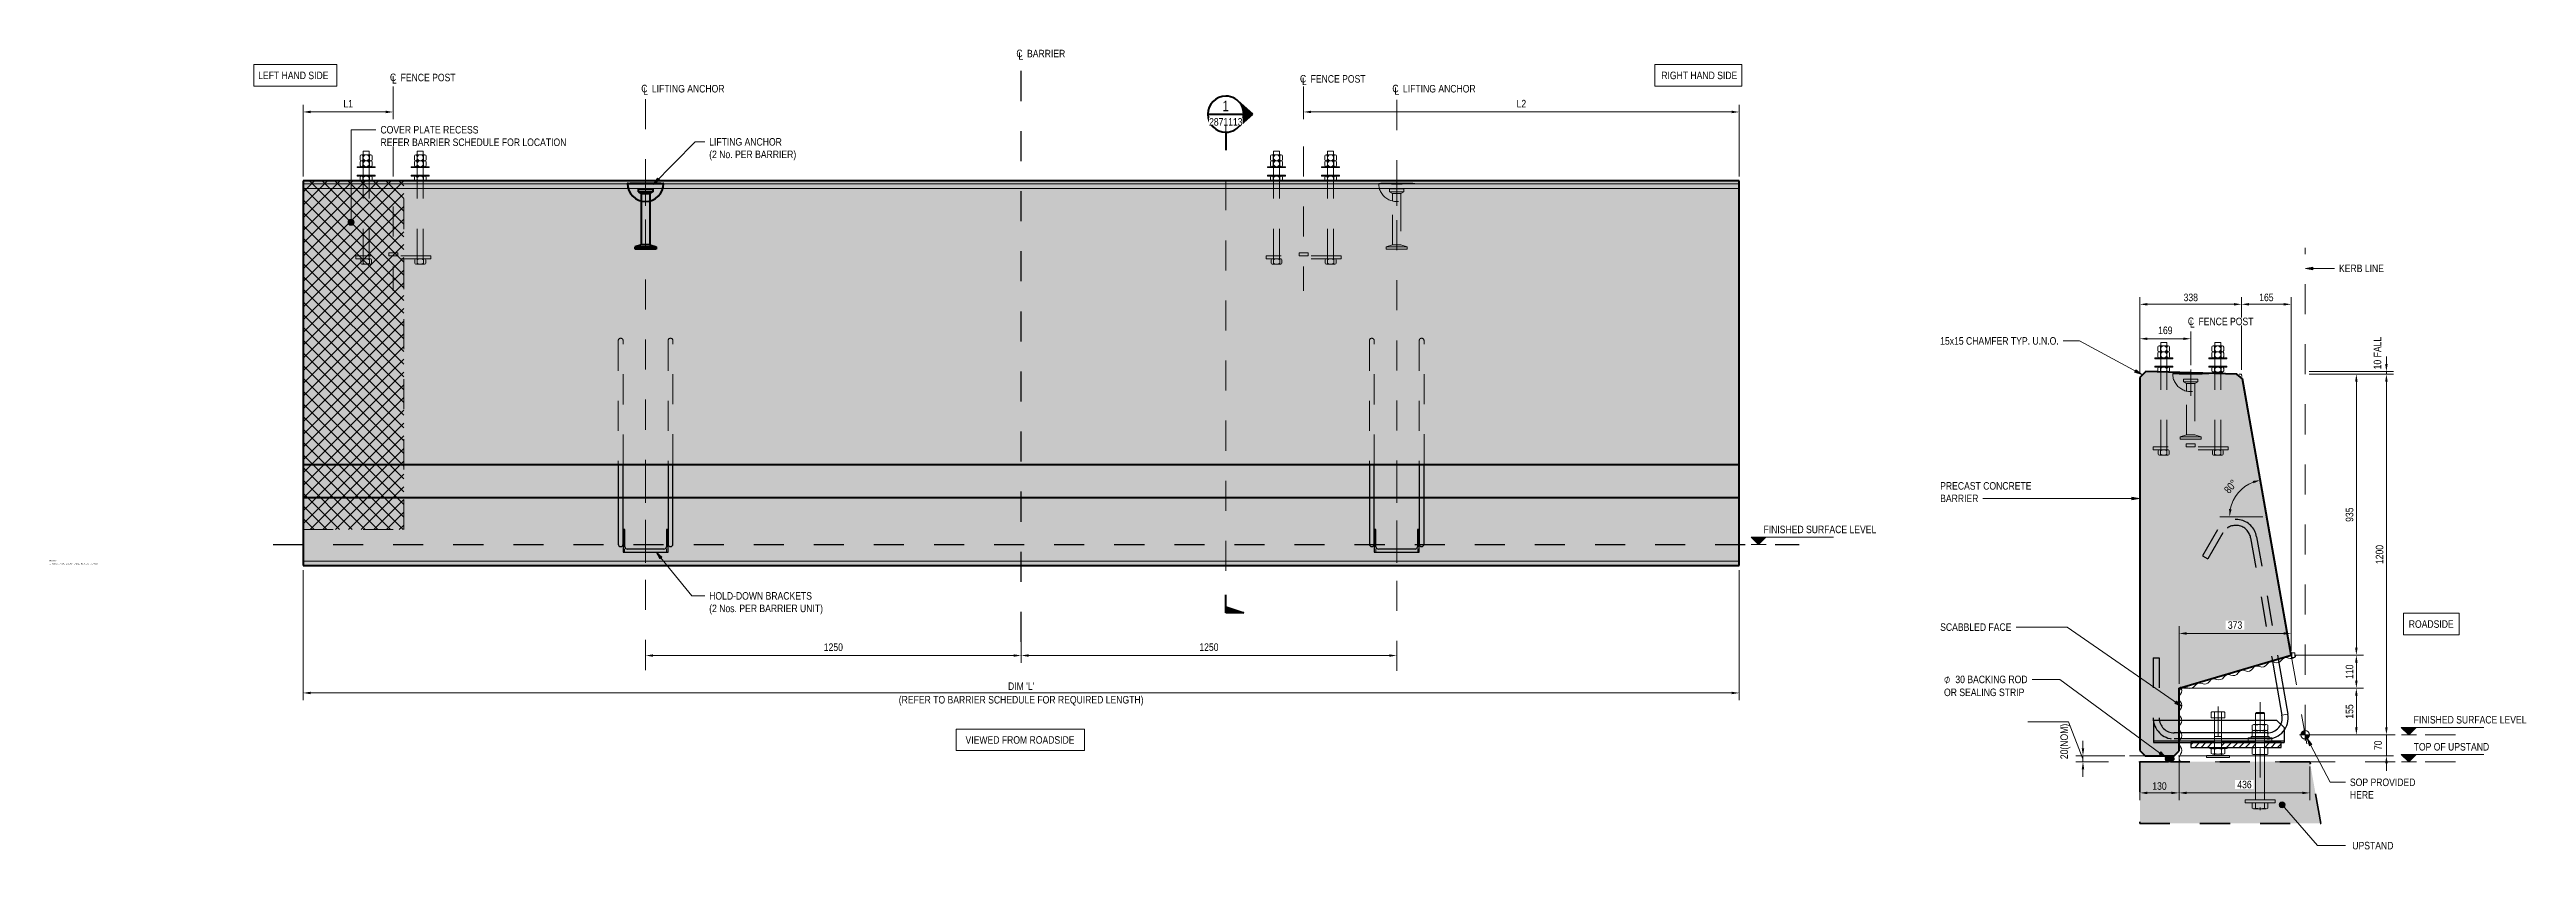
# Model space of a CAD drawing. Header units: metres. Extents: x 0.23 to 8.48, y 1.71 to 4.37.
import ezdxf

# ---------------------------------------------------------------- set-up
doc = ezdxf.new("R2010")
doc.units = ezdxf.units.M
for name, pattern in [('Dot_Section Line', [0.02, 0, -0.02]), ('JacobsCenter', [0.015, 0.009, -0.0015, 0.003, -0.0015]), ('JacobsDash', [0.0045, 0.003, -0.0015])]:
    doc.linetypes.add(name, pattern=pattern)
doc.layers.get('Defpoints').update_dxf_attribs({"color": 41})
for name, color, linetype, lineweight in [('D-BDGE', 7, 'Continuous', 13), ('D-BDGE-LINE', 7, 'Continuous', 9), ('D-ENHA-ANNO-TEXT', 7, 'Continuous', 9), ('D-ENHA-GEN-LINE', 7, 'Continuous', 9), ('D-ENHA-TEXT', 7, 'Continuous', 9), ('D-ENHA-TEXT-DIMS', 7, 'Continuous', 9)]:
    doc.layers.add(name, color=color, linetype=linetype, lineweight=lineweight)
doc.styles.add('Arial Narrow', font='ARIALN.TTF', dxfattribs={"height": 0.0035})
doc.styles.add('Arial Narrow_1', font='ARIALN.TTF', dxfattribs={"height": 0.005})
doc.styles.add('Arial Narrow_2', font='ARIALN.TTF', dxfattribs={"height": 0.025})
doc.styles.add('Arial Narrow_3', font='ARIALN.TTF', dxfattribs={"height": 0.0025})
doc.styles.add('Arial Narrow_4', font='ARIALN.TTF', dxfattribs={"height": 0.035})
doc.styles.add('Segoe UI Symbol', font='seguisym.ttf', dxfattribs={"height": 0.025})
doc.dimstyles.new('Dimension_Angle_T___º__', dxfattribs={"dimscale": 0.3048, "dimtxt": 0.025586, "dimasz": 0.082021, "dimexe": 0.07874, "dimexo": 0.052493, "dimgap": 0.065617, "dimtad": 1, "dimdec": 3, "dimlfac": 1000, "dimrnd": 0.001, "dimzin": 0, "dimdsep": 46, "dimtxsty": 'Arial Narrow_2', "dimsah": 1, "dimcen": 0.09, "dimadec": 0, "dimazin": 0, "dimtfac": 1, "dimtdec": 4, "dimtix": 1, "dimtmove": 0, "dimatfit": 3, "dimfxl": 1, "dimtvp": 1, "dimtolj": 1, "dimtzin": 0, "dimlwd": 18, "dimlwe": 18, "dimarcsym": 2})
doc.dimstyles.new('Dimension_Standard_O__mm_', dxfattribs={"dimscale": 0.3048, "dimtxt": 0.025586, "dimasz": 0.082021, "dimexe": 0.07874, "dimexo": 0.049213, "dimgap": 0.049213, "dimtad": 1, "dimdec": 0, "dimlfac": 1000, "dimzin": 0, "dimdsep": 46, "dimtxsty": 'Arial Narrow_2', "dimsah": 1, "dimcen": 0.09, "dimaunit": 1, "dimadec": 4, "dimazin": 0, "dimtfac": 1, "dimtdec": 4, "dimtix": 1, "dimtmove": 0, "dimatfit": 3, "dimfxl": 1, "dimtvp": 1, "dimtfill": 1, "dimtolj": 1, "dimtzin": 0, "dimlwd": 18, "dimlwe": 18, "dimarcsym": 2})
doc.dimstyles.new('Dimension_Standard_O__mm__1', dxfattribs={"dimscale": 0.3048, "dimtxt": 0.025586, "dimasz": 0.082021, "dimexe": 0.07874, "dimexo": 0.049213, "dimgap": 0.049213, "dimtad": 1, "dimdec": 0, "dimlfac": 1000, "dimzin": 0, "dimdsep": 46, "dimtxsty": 'Arial Narrow_2', "dimsah": 1, "dimcen": 0.09, "dimaunit": 1, "dimadec": 4, "dimazin": 0, "dimtfac": 1, "dimtdec": 4, "dimtix": 1, "dimtmove": 2, "dimatfit": 3, "dimfxl": 1, "dimtvp": 1, "dimtfill": 1, "dimtolj": 1, "dimtzin": 0, "dimlwd": 18, "dimlwe": 18, "dimarcsym": 2})
doc.dimstyles.new('Dimension_Standard_T__mm_', dxfattribs={"dimscale": 0.3048, "dimtxt": 0.025586, "dimasz": 0.082021, "dimexe": 0.07874, "dimexo": 0.049213, "dimgap": 0.032808, "dimtad": 1, "dimdec": 0, "dimlfac": 1000, "dimzin": 0, "dimdsep": 46, "dimtxsty": 'Arial Narrow_2', "dimsah": 1, "dimcen": 0.09, "dimaunit": 1, "dimadec": 4, "dimazin": 0, "dimtfac": 1, "dimtdec": 4, "dimtix": 1, "dimtmove": 0, "dimatfit": 3, "dimfxl": 1, "dimtvp": 1, "dimtolj": 1, "dimtzin": 0, "dimlwd": 18, "dimlwe": 18, "dimarcsym": 2})
doc.dimstyles.new('Dimension_Standard_T__mm__1', dxfattribs={"dimscale": 0.3048, "dimtxt": 0.025586, "dimasz": 0.082021, "dimexe": 0.07874, "dimexo": 0.049213, "dimgap": 0.032808, "dimtad": 1, "dimdec": 0, "dimlfac": 1000, "dimzin": 0, "dimdsep": 46, "dimtxsty": 'Arial Narrow_2', "dimsah": 1, "dimcen": 0.09, "dimaunit": 1, "dimadec": 4, "dimazin": 0, "dimtfac": 1, "dimtdec": 4, "dimtix": 1, "dimtmove": 1, "dimatfit": 3, "dimfxl": 1, "dimtvp": 1, "dimtolj": 1, "dimtzin": 0, "dimlwd": 18, "dimlwe": 18, "dimarcsym": 2})

msp = doc.modelspace()

# ---------------------------------------------------------------- texts
at = {"layer": 'D-ENHA-TEXT', "attachment_point": 1, "bg_fill": 3, "box_fill_scale": 1, "bg_fill_color": 256, "bg_fill_true_color": 13158600, "bg_fill_transparency": 0}
for s, insert, char_height, style in [('1.', (0.2337027, 2.6600804), 0.0035, 'Arial Narrow'), ('\\fSegoe UI Symbol|b0|i0|c254|p34|;⌀', (6.5393141, 2.2858352), 0.025, 'Segoe UI Symbol')]:
    msp.add_mtext(s, dxfattribs=dict(at, insert=insert, char_height=char_height, style=style))

# ---------------------------------------------------------------- blocks, each defined once
blk = doc.blocks.new('Scabble - Scabble-5691692-DRG-2871113 -  PRECAST BARRIER_MPB-02-B_CONCRETE SECTION')
at = {"layer": 'D-BDGE-LINE', "lineweight": 13}
for centre, start, end in [((0.0125, -0.0145), 49.30723, 130.69277), ((0.0625, -0.0145), 49.30723, 130.69277), ((0.1125, -0.0145), 49.30723, 130.69277), ((0.1625, -0.0145), 49.30723, 130.69277), ((0.2125, -0.0145), 49.30723, 130.69277), ((0.0375, 0.0145), 229.30723, 310.69277), ((0.0875, 0.0145), 229.30723, 310.69277), ((0.1375, 0.0145), 229.30723, 310.69277), ((0.1875, 0.0145), 229.30723, 310.69277), ((0.2375, 0.0145), 229.30723, 310.69277)]:
    blk.add_arc(centre, 0.0192, start, end, dxfattribs=at)
blk = doc.blocks.new('Scabble - Scabble-5691739-DRG-2871113 -  PRECAST BARRIER_MPB-02-B_CONCRETE SECTION')
at = {"layer": 'D-BDGE-LINE', "lineweight": 13}
for centre, start, end in [((0.0125, -0.0145), 49.30723, 130.69277), ((0.0625, -0.0145), 49.30723, 130.69277), ((0.1125, -0.0145), 49.30723, 130.69277), ((0.1625, -0.0145), 49.30723, 130.69277), ((0.2125, -0.0145), 49.30723, 130.69277), ((0.2625, -0.0145), 49.30723, 130.69277), ((0.3125, -0.0145), 49.30723, 130.69277), ((0.3375, 0.0145), 229.30723, 310.69277), ((0.3625, -0.0145), 49.30723, 130.69277), ((0.3875, 0.0145), 298.51445, 310.69277), ((0.0375, 0.0145), 229.30723, 310.69277), ((0.0875, 0.0145), 229.30723, 310.69277), ((0.1375, 0.0145), 229.30723, 310.69277), ((0.1875, 0.0145), 229.30723, 310.69277), ((0.2375, 0.0145), 229.30723, 310.69277), ((0.2875, 0.0145), 229.30723, 310.69277), ((0.3875, 0.0145), 229.30723, 291.59567)]:
    blk.add_arc(centre, 0.0192, start, end, dxfattribs=at)
blk = doc.blocks.new('SYM_ANO_Barrier_LiftingHook_CS - Barrier_LiftingHook-5691597-DRG-2871113 -  PRECAST BARRIER_MPB-02-B_CONCRETE ELEVATION')
at = {"layer": 'D-ENHA-GEN-LINE', "linetype": 'JacobsDash'}
for p, q in [((-0.0035, 0.0212), (0.0035, 0.0212)), ((-0.0035, 0.02047), (-0.0035, 0.0212)), ((0.0035, 0.02047), (-0.0035, 0.02047)), ((-0.0014, 0.01982), (-0.0035, 0.02047)), ((0.0014, 0.01982), (-0.0014, 0.01982)), ((-0.0014, 0.00524), (-0.0014, 0.01982)), ((0.0035, 0.02047), (0.0014, 0.01982)), ((0.0014, 0.01982), (0.0014, 0.00524)), ((0.0035, 0.0212), (0.0035, 0.02047)), ((-0.00235, 0.00213), (-0.0014, 0.00268)), ((0.00235, 0.00213), (-0.00235, 0.00213)), ((-0.00235, 0.0012), (-0.00235, 0.00213)), ((0.00235, 0.0012), (-0.00235, 0.0012)), ((-0.0014, 0.00268), (-0.0014, 0.00524)), ((0.0014, 0.00268), (-0.0014, 0.00268)), ((0, 0.00678), (0, -0.00197)), ((0.0014, 0.00524), (0.0014, 0.00268)), ((0.0014, 0.00268), (0.00235, 0.00213)), ((0.00235, 0.00213), (0.00235, 0.0012)), ((-0.00583, -0.00064), (-0.006, -0.0006)), ((-0.00531, -0.00067), (-0.00583, -0.00064)), ((-0.00449, -0.00071), (-0.00531, -0.00067)), ((-0.00341, -0.00073), (-0.00449, -0.00071)), ((-0.00213, -0.00075), (-0.00341, -0.00073)), ((-0.00072, -0.00076), (-0.00213, -0.00075)), ((0.00072, -0.00076), (-0.00072, -0.00076)), ((0.00213, -0.00075), (0.00072, -0.00076)), ((0.00341, -0.00073), (0.00213, -0.00075)), ((0.00449, -0.00071), (0.00341, -0.00073)), ((0.00531, -0.00067), (0.00449, -0.00071)), ((0.00583, -0.00064), (0.00531, -0.00067)), ((0.006, -0.0006), (0.00583, -0.00064))]:
    blk.add_line(p, q, dxfattribs=at)
blk.add_arc((0, -0.0006), 0.006, 359.99967, 180.00033, dxfattribs=at)
for start_param, end_param in [(1.570796, 3.136792), (0, 1.570796)]:
    blk.add_ellipse((0, -0.0006), major_axis=(0.006, 0), ratio=0.027767, start_param=start_param, end_param=end_param, dxfattribs=at)
blk = doc.blocks.new('CS_Annot_Centreline Symbol2 - CS_Annot_Centreline Symbol 2-5689285-DRG-2871113 -  PRECAST BARRIER_MPB-02-B_CONCRETE ELEVATION')
at = {"layer": 'D-ENHA-GEN-LINE', "char_height": 0.0025, "attachment_point": 1, "style": 'Arial Narrow_3'}
for s, insert, width in [('C  ', (-0.00109, 0.00476), 0.0044093), ('L', (-0.00041, 0.00392), 0.0019241)]:
    blk.add_mtext(s, dxfattribs=dict(at, insert=insert, width=width))
blk = doc.blocks.new('DIMBLOCK1-DRG-2871113 -  PRECAST BARRIER_MPB-02-B_CONCRETE ELEVATION')
at = {"layer": 'D-ENHA-TEXT-DIMS', "color": 0, "lineweight": 18, "transparency": 16777216}
for p, q in [((1.0776, 2.6374), (1.0776, 2.2043)), ((5.8576, 2.6374), (5.8576, 2.2043)), ((1.1026, 2.2283), (5.8326, 2.2283))]:
    blk.add_line(p, q, dxfattribs=at)
at = {"layer": 'D-ENHA-TEXT-DIMS', "color": 0, "transparency": 16777216}
for points in [[(1.1026, 2.2324), (1.1026, 2.2241), (1.0776, 2.2283)], [(5.8326, 2.2324), (5.8326, 2.2241), (5.8576, 2.2283)]]:
    blk.add_solid(points, dxfattribs=at)
at = {"layer": 'Defpoints', "color": 0, "transparency": 16777216}
for p in [(1.0776, 2.6524), (5.8576, 2.6524), (5.8576, 2.2283)]:
    blk.add_point(p, dxfattribs=at)
at = {"layer": 'D-ENHA-TEXT-DIMS', "color": 0, "lineweight": 18, "transparency": 16777216, "char_height": 0.025, "width": 0.979082, "attachment_point": 5, "style": 'Arial Narrow_2'}
for s, insert in [("\\A1;DIM 'L'", (3.4676, 2.2508)), ('\\A1;(REFER TO BARRIER SCHEDULE FOR REQUIRED LENGTH)', (3.4676, 2.2019))]:
    blk.add_mtext(s, dxfattribs=dict(at, insert=insert))
blk = doc.blocks.new('SYM_ANO_Barrier_LiftingHook_CS - Barrier_LiftingHook-3065844-DRG-2871113 -  PRECAST BARRIER_MPB-02-B_CONCRETE ELEVATION')
at = {"layer": 'D-ENHA-GEN-LINE', "linetype": 'JacobsDash'}
for p, q in [((-0.00583, 0.00064), (-0.006, 0.0006)), ((-0.00531, 0.00067), (-0.00583, 0.00064)), ((-0.00449, 0.00071), (-0.00531, 0.00067)), ((-0.00341, 0.00073), (-0.00449, 0.00071)), ((-0.00213, 0.00075), (-0.00341, 0.00073)), ((-0.00072, 0.00076), (-0.00213, 0.00075)), ((0.00072, 0.00076), (-0.00072, 0.00076)), ((0, -0.00678), (0, 0.00197)), ((0.00213, 0.00075), (0.00072, 0.00076)), ((0.00341, 0.00073), (0.00213, 0.00075)), ((0.00449, 0.00071), (0.00341, 0.00073)), ((0.00531, 0.00067), (0.00449, 0.00071)), ((0.00583, 0.00064), (0.00531, 0.00067)), ((0.006, 0.0006), (0.00583, 0.00064)), ((-0.00235, -0.0012), (-0.00235, -0.00213)), ((0.00235, -0.0012), (-0.00235, -0.0012)), ((0.00235, -0.00213), (-0.00235, -0.00213)), ((-0.00235, -0.00213), (-0.0014, -0.00268)), ((0.0014, -0.00268), (-0.0014, -0.00268)), ((-0.0014, -0.00268), (-0.0014, -0.00524)), ((-0.0014, -0.00524), (-0.0014, -0.01982)), ((0.0014, -0.00268), (0.00235, -0.00213)), ((0.0014, -0.00524), (0.0014, -0.00268)), ((0.0014, -0.01982), (0.0014, -0.00524)), ((0.00235, -0.00213), (0.00235, -0.0012)), ((-0.0014, -0.01982), (-0.0035, -0.02047)), ((0.0035, -0.02047), (-0.0035, -0.02047)), ((-0.0035, -0.02047), (-0.0035, -0.0212)), ((-0.0035, -0.0212), (0.0035, -0.0212)), ((0.0014, -0.01982), (-0.0014, -0.01982)), ((0.0035, -0.02047), (0.0014, -0.01982)), ((0.0035, -0.0212), (0.0035, -0.02047))]:
    blk.add_line(p, q, dxfattribs=at)
blk.add_arc((0, 0.0006), 0.006, 179.99967, 0.00033, dxfattribs=at)
for major_axis, start_param, end_param in [((0.006, 0), 3.146394, 4.712389), ((-0.006, 0), 1.570796, 3.141593)]:
    blk.add_ellipse((0, 0.0006), major_axis=major_axis, ratio=0.027767, start_param=start_param, end_param=end_param, dxfattribs=at)
blk = doc.blocks.new('Drafting View - sectionTail-4870194-DRG-2871113 -  PRECAST BARRIER_MPB-02-B_CONCRETE ELEVATION')
at = {"layer": 'D-ENHA-ANNO-TEXT'}
blk.add_hatch(color=256, dxfattribs=at).paths.add_polyline_path([(-0.006, 0.006), (-0.004, 0), (-0.006, 0)])
at = {"layer": 'D-ENHA-ANNO-TEXT', "lineweight": 50}
for p, q in [((-0.006, 0.006), (-0.006, 0)), ((-0.004, 0), (-0.006, 0.006)), ((-0.006, 0), (-0.004, 0)), ((-0.006, 0), (0, 0))]:
    blk.add_line(p, q, dxfattribs=at)
blk = doc.blocks.new('Drafting View - SectionHead-4898858-DRG-2871113 -  PRECAST BARRIER_MPB-02-B_CONCRETE ELEVATION')
at = {"layer": 'D-ENHA-ANNO-TEXT'}
h = blk.add_hatch(color=256, dxfattribs=at)
edge = h.paths.add_edge_path()
edge.add_line((-0.002, 0.009), (0.00247, 0.004))
edge.add_arc((-0.002, 0), 0.006, 41.82771, 138.17229)
edge.add_line((-0.00647, 0.004), (-0.002, 0.009))
at = {"layer": 'D-ENHA-ANNO-TEXT', "lineweight": 50}
for p, q in [((-0.002, 0.009), (-0.00647, 0.004)), ((0.00247, 0.004), (-0.002, 0.009)), ((0.004, 0), (0.01, 0))]:
    blk.add_line(p, q, dxfattribs=at)
for start, end in [(360, 180), (180, 360)]:
    blk.add_arc((-0.002, 0), 0.006, start, end, dxfattribs=at)
blk = doc.blocks.new('DIMBLOCK2-DRG-2871113 -  PRECAST BARRIER_MPB-02-B_CONCRETE ELEVATION')
at = {"layer": 'D-ENHA-TEXT-DIMS', "color": 0, "lineweight": 18, "transparency": 16777216}
for p, q in [((3.4676, 2.4515), (3.4676, 2.3288)), ((2.2176, 2.3554), (2.2176, 2.3288)), ((2.2426, 2.3528), (3.4426, 2.3528))]:
    blk.add_line(p, q, dxfattribs=at)
at = {"layer": 'D-ENHA-TEXT-DIMS', "color": 0, "transparency": 16777216}
for points in [[(2.2426, 2.3569), (2.2426, 2.3486), (2.2176, 2.3528)], [(3.4426, 2.3569), (3.4426, 2.3486), (3.4676, 2.3528)]]:
    blk.add_solid(points, dxfattribs=at)
at = {"layer": 'Defpoints', "color": 0, "transparency": 16777216}
for p in [(3.4676, 2.4665), (2.2176, 2.3704), (3.4676, 2.3528)]:
    blk.add_point(p, dxfattribs=at)
at = {"layer": 'D-ENHA-TEXT-DIMS', "color": 0, "lineweight": 18, "transparency": 16777216, "insert": (2.8426, 2.3805), "char_height": 0.025, "width": 0.076026, "attachment_point": 5, "style": 'Arial Narrow_2', "bg_fill": 3, "box_fill_scale": 1.1, "bg_fill_color": 256, "bg_fill_true_color": 13158600, "bg_fill_transparency": 0}
blk.add_mtext('\\A1;1250', dxfattribs=at)
blk = doc.blocks.new('DIMBLOCK3-DRG-2871113 -  PRECAST BARRIER_MPB-02-B_CONCRETE ELEVATION')
at = {"layer": 'D-ENHA-TEXT-DIMS', "color": 0, "lineweight": 18, "transparency": 16777216}
for p, q in [((3.4676, 2.3833), (3.4676, 2.3288)), ((3.4926, 2.3528), (4.6926, 2.3528)), ((4.7176, 2.3554), (4.7176, 2.3288))]:
    blk.add_line(p, q, dxfattribs=at)
at = {"layer": 'D-ENHA-TEXT-DIMS', "color": 0, "transparency": 16777216}
for points in [[(3.4926, 2.3569), (3.4926, 2.3486), (3.4676, 2.3528)], [(4.6926, 2.3569), (4.6926, 2.3486), (4.7176, 2.3528)]]:
    blk.add_solid(points, dxfattribs=at)
at = {"layer": 'Defpoints', "color": 0, "transparency": 16777216}
for p in [(3.4676, 2.3983), (4.7176, 2.3704), (4.7176, 2.3528)]:
    blk.add_point(p, dxfattribs=at)
at = {"layer": 'D-ENHA-TEXT-DIMS', "color": 0, "lineweight": 18, "transparency": 16777216, "insert": (4.0926, 2.3805), "char_height": 0.025, "width": 0.076026, "attachment_point": 5, "style": 'Arial Narrow_2', "bg_fill": 3, "box_fill_scale": 1.1, "bg_fill_color": 256, "bg_fill_true_color": 13158600, "bg_fill_transparency": 0}
blk.add_mtext('\\A1;1250', dxfattribs=at)
blk = doc.blocks.new('CS_Annot_Centreline Symbol2 - CS_Annot_Centreline Symbol-5797590-DRG-2871113 -  PRECAST BARRIER_MPB-02-B_CONCRETE ELEVATION')
at = {"layer": 'D-ENHA-GEN-LINE', "char_height": 0.0025, "attachment_point": 1, "style": 'Arial Narrow_3'}
for s, insert, width in [('C  ', (-0.00109, 0.00476), 0.0044093), ('L', (-0.00041, 0.00392), 0.0019241)]:
    blk.add_mtext(s, dxfattribs=dict(at, insert=insert, width=width))
blk = doc.blocks.new('SYM_ANO_Level - FINISHED LEVEL 2-5691598-DRG-2871113 -  PRECAST BARRIER_MPB-02-B_CONCRETE ELEVATION')
at = {"layer": 'D-ENHA-GEN-LINE'}
blk.add_hatch(color=256, dxfattribs=at).paths.add_polyline_path([(0, 0), (0.00247, -0.00247), (-0.00247, -0.00247)])
for p, q in [((0.00241, 0), (-0.00259, 0)), ((-0.025, -0.00247), (0.00241, -0.00247)), ((0, 0), (-0.00247, -0.00247)), ((-0.00247, -0.00247), (0.00247, -0.00247)), ((0.0018, -0.00247), (-0.0018, -0.00247)), ((0.00247, -0.00247), (0, 0))]:
    blk.add_line(p, q, dxfattribs=at)
blk = doc.blocks.new('DIMBLOCK4-DRG-2871113 -  PRECAST BARRIER_MPB-02-B_CONCRETE ELEVATION')
at = {"layer": 'D-ENHA-TEXT-DIMS', "color": 0, "lineweight": 18, "transparency": 16777216}
for p, q in [((1.0776, 3.9474), (1.0776, 4.186)), ((1.1026, 4.162), (1.3526, 4.162)), ((1.3776, 4.1647), (1.3776, 4.138))]:
    blk.add_line(p, q, dxfattribs=at)
at = {"layer": 'D-ENHA-TEXT-DIMS', "color": 0, "transparency": 16777216}
for points in [[(1.1026, 4.1662), (1.1026, 4.1579), (1.0776, 4.162)], [(1.3526, 4.1662), (1.3526, 4.1579), (1.3776, 4.162)]]:
    blk.add_solid(points, dxfattribs=at)
at = {"layer": 'Defpoints', "color": 0, "transparency": 16777216}
for p in [(1.3776, 4.1797), (1.3776, 4.162), (1.0776, 3.9324)]:
    blk.add_point(p, dxfattribs=at)
at = {"layer": 'D-ENHA-TEXT-DIMS', "color": 0, "lineweight": 18, "transparency": 16777216, "insert": (1.2276, 4.1896), "char_height": 0.025, "width": 0.038013, "attachment_point": 5, "style": 'Arial Narrow_2', "bg_fill": 3, "box_fill_scale": 1.1, "bg_fill_color": 256, "bg_fill_true_color": 13158600, "bg_fill_transparency": 0}
blk.add_mtext('\\A1;L1', dxfattribs=at)
blk = doc.blocks.new('DIMBLOCK5-DRG-2871113 -  PRECAST BARRIER_MPB-02-B_CONCRETE ELEVATION')
at = {"layer": 'D-ENHA-TEXT-DIMS', "color": 0, "lineweight": 18, "transparency": 16777216}
for p, q in [((4.4076, 4.1647), (4.4076, 4.138)), ((4.4326, 4.162), (5.8326, 4.162)), ((5.8576, 3.9474), (5.8576, 4.186))]:
    blk.add_line(p, q, dxfattribs=at)
at = {"layer": 'D-ENHA-TEXT-DIMS', "color": 0, "transparency": 16777216}
for points in [[(4.4326, 4.1662), (4.4326, 4.1579), (4.4076, 4.162)], [(5.8326, 4.1662), (5.8326, 4.1579), (5.8576, 4.162)]]:
    blk.add_solid(points, dxfattribs=at)
at = {"layer": 'Defpoints', "color": 0, "transparency": 16777216}
for p in [(4.4076, 4.1797), (5.8576, 4.162), (5.8576, 3.9324)]:
    blk.add_point(p, dxfattribs=at)
at = {"layer": 'D-ENHA-TEXT-DIMS', "color": 0, "lineweight": 18, "transparency": 16777216, "insert": (5.1326, 4.1896), "char_height": 0.025, "width": 0.038013, "attachment_point": 5, "style": 'Arial Narrow_2', "bg_fill": 3, "box_fill_scale": 1.1, "bg_fill_color": 256, "bg_fill_true_color": 13158600, "bg_fill_transparency": 0}
blk.add_mtext('\\A1;L2', dxfattribs=at)
blk = doc.blocks.new('CS_SYMB_SETOUT POINT - 5mm-5523154-DRG-2871113 -  PRECAST BARRIER_MPB-02-B_CONCRETE SECTION')
at = {"layer": 'D-ENHA-GEN-LINE'}
h = blk.add_hatch(color=256, dxfattribs=at)
edge = h.paths.add_edge_path()
edge.add_line((0, 0.0014), (0, 0))
edge.add_line((0, 0), (-0.0014, 0))
edge.add_arc((0, 0), 0.0014, 90, 180, ccw=False)
h = blk.add_hatch(color=256, dxfattribs=at)
edge = h.paths.add_edge_path()
edge.add_line((0, -0.0014), (0, 0))
edge.add_line((0, 0), (0.0014, 0))
edge.add_arc((0, 0), 0.0014, 270, 360, ccw=False)
for p, q in [((-0.0019, 0), (0.0019, 0)), ((-0.0014, 0), (0, 0)), ((0, -0.0019), (0, 0.0019)), ((0, 0), (0, 0.0014)), ((0.0014, 0), (0, 0)), ((0, 0), (0, -0.0014))]:
    blk.add_line(p, q, dxfattribs=at)
blk.add_circle((0, 0), 0.0014, dxfattribs=at)
for start, end in [(90, 180), (270, 360)]:
    blk.add_arc((0, 0), 0.0014, start, end, dxfattribs=at)
blk = doc.blocks.new('DIMBLOCK6-DRG-2871113 -  PRECAST BARRIER_MPB-02-B_CONCRETE SECTION')
at = {"layer": 'D-ENHA-TEXT-DIMS', "color": 0, "lineweight": 18, "transparency": 16777216}
for p, q in [((7.3214, 2.0203), (7.3214, 1.8716)), ((7.1914, 1.9314), (7.1914, 1.8716)), ((7.2164, 1.8956), (7.2964, 1.8956))]:
    blk.add_line(p, q, dxfattribs=at)
at = {"layer": 'D-ENHA-TEXT-DIMS', "color": 0, "transparency": 16777216}
for points in [[(7.2164, 1.8997), (7.2164, 1.8914), (7.1914, 1.8956)], [(7.2964, 1.8997), (7.2964, 1.8914), (7.3214, 1.8956)]]:
    blk.add_solid(points, dxfattribs=at)
at = {"layer": 'Defpoints', "color": 0, "transparency": 16777216}
for p in [(7.3214, 2.0353), (7.1914, 1.9464), (7.3214, 1.8956)]:
    blk.add_point(p, dxfattribs=at)
at = {"layer": 'D-ENHA-TEXT-DIMS', "color": 0, "lineweight": 18, "transparency": 16777216, "insert": (7.2564, 1.9183), "char_height": 0.025, "width": 0.05702, "attachment_point": 5, "style": 'Arial Narrow_2'}
blk.add_mtext('\\A1;130', dxfattribs=at)
blk = doc.blocks.new('DIMBLOCK7-DRG-2871113 -  PRECAST BARRIER_MPB-02-B_CONCRETE SECTION')
at = {"layer": 'D-ENHA-TEXT-DIMS', "color": 0, "lineweight": 18, "transparency": 16777216}
for p, q in [((7.3364, 2.244), (7.9357, 2.244)), ((7.9117, 2.114), (7.9117, 2.219)), ((7.7563, 2.089), (7.9357, 2.089))]:
    blk.add_line(p, q, dxfattribs=at)
at = {"layer": 'D-ENHA-TEXT-DIMS', "color": 0, "transparency": 16777216}
for points in [[(7.9076, 2.219), (7.9159, 2.219), (7.9117, 2.244)], [(7.9076, 2.114), (7.9159, 2.114), (7.9117, 2.089)]]:
    blk.add_solid(points, dxfattribs=at)
at = {"layer": 'Defpoints', "color": 0, "transparency": 16777216}
for p in [(7.3214, 2.244), (7.9117, 2.244), (7.7413, 2.089)]:
    blk.add_point(p, dxfattribs=at)
at = {"layer": 'D-ENHA-TEXT-DIMS', "color": 0, "lineweight": 18, "transparency": 16777216, "insert": (7.889, 2.1665), "char_height": 0.025, "width": 0.05702, "attachment_point": 5, "rotation": 90, "style": 'Arial Narrow_2'}
blk.add_mtext('\\A1;155', dxfattribs=at)
blk = doc.blocks.new('DIMBLOCK8-DRG-2871113 -  PRECAST BARRIER_MPB-02-B_CONCRETE SECTION')
at = {"layer": 'D-ENHA-TEXT-DIMS', "color": 0, "lineweight": 18, "transparency": 16777216}
for p, q in [((7.7096, 2.354), (7.9357, 2.354)), ((7.9117, 2.269), (7.9117, 2.329)), ((7.3364, 2.244), (7.9357, 2.244))]:
    blk.add_line(p, q, dxfattribs=at)
at = {"layer": 'D-ENHA-TEXT-DIMS', "color": 0, "transparency": 16777216}
for points in [[(7.9076, 2.329), (7.9159, 2.329), (7.9117, 2.354)], [(7.9076, 2.269), (7.9159, 2.269), (7.9117, 2.244)]]:
    blk.add_solid(points, dxfattribs=at)
at = {"layer": 'Defpoints', "color": 0, "transparency": 16777216}
for p in [(7.6946, 2.354), (7.9117, 2.354), (7.3214, 2.244)]:
    blk.add_point(p, dxfattribs=at)
at = {"layer": 'D-ENHA-TEXT-DIMS', "color": 0, "lineweight": 18, "transparency": 16777216, "insert": (7.889, 2.299), "char_height": 0.025, "width": 0.05702, "attachment_point": 5, "rotation": 90, "style": 'Arial Narrow_2'}
blk.add_mtext('\\A1;110', dxfattribs=at)
blk = doc.blocks.new('DIMBLOCK9-DRG-2871113 -  PRECAST BARRIER_MPB-02-B_CONCRETE SECTION')
at = {"layer": 'D-ENHA-TEXT-DIMS', "color": 0, "lineweight": 18, "transparency": 16777216}
for p, q in [((7.7546, 3.289), (7.9357, 3.289)), ((7.9117, 2.379), (7.9117, 3.264)), ((7.7096, 2.354), (7.9357, 2.354))]:
    blk.add_line(p, q, dxfattribs=at)
at = {"layer": 'D-ENHA-TEXT-DIMS', "color": 0, "transparency": 16777216}
for points in [[(7.9076, 3.264), (7.9159, 3.264), (7.9117, 3.289)], [(7.9076, 2.379), (7.9159, 2.379), (7.9117, 2.354)]]:
    blk.add_solid(points, dxfattribs=at)
at = {"layer": 'Defpoints', "color": 0, "transparency": 16777216}
for p in [(7.7396, 3.289), (7.9117, 3.289), (7.6946, 2.354)]:
    blk.add_point(p, dxfattribs=at)
at = {"layer": 'D-ENHA-TEXT-DIMS', "color": 0, "lineweight": 18, "transparency": 16777216, "insert": (7.889, 2.8215), "char_height": 0.025, "width": 0.05702, "attachment_point": 5, "rotation": 90, "style": 'Arial Narrow_2'}
blk.add_mtext('\\A1;935', dxfattribs=at)
blk = doc.blocks.new('DIMBLOCK10-DRG-2871113 -  PRECAST BARRIER_MPB-02-B_CONCRETE SECTION')
at = {"layer": 'D-ENHA-TEXT-DIMS', "color": 0, "lineweight": 18, "transparency": 16777216}
for p, q in [((7.1914, 3.2934), (7.1914, 3.5458)), ((7.5297, 3.304), (7.5297, 3.5458)), ((7.2164, 3.5218), (7.5047, 3.5218))]:
    blk.add_line(p, q, dxfattribs=at)
at = {"layer": 'D-ENHA-TEXT-DIMS', "color": 0, "transparency": 16777216}
for points in [[(7.2164, 3.526), (7.2164, 3.5176), (7.1914, 3.5218)], [(7.5047, 3.526), (7.5047, 3.5176), (7.5297, 3.5218)]]:
    blk.add_solid(points, dxfattribs=at)
at = {"layer": 'Defpoints', "color": 0, "transparency": 16777216}
for p in [(7.5297, 3.5218), (7.1914, 3.2784), (7.5297, 3.289)]:
    blk.add_point(p, dxfattribs=at)
at = {"layer": 'D-ENHA-TEXT-DIMS', "color": 0, "lineweight": 18, "transparency": 16777216, "insert": (7.3606, 3.5446), "char_height": 0.025, "width": 0.05702, "attachment_point": 5, "style": 'Arial Narrow_2'}
blk.add_mtext('\\A1;338', dxfattribs=at)
blk = doc.blocks.new('DIMBLOCK11-DRG-2871113 -  PRECAST BARRIER_MPB-02-B_CONCRETE SECTION')
at = {"layer": 'D-ENHA-TEXT-DIMS', "color": 0, "lineweight": 18, "transparency": 16777216}
for p, q in [((7.5297, 3.304), (7.5297, 3.5458)), ((7.6946, 2.4001), (7.6946, 3.5458)), ((7.5547, 3.5218), (7.6696, 3.5218))]:
    blk.add_line(p, q, dxfattribs=at)
at = {"layer": 'D-ENHA-TEXT-DIMS', "color": 0, "transparency": 16777216}
for points in [[(7.5547, 3.526), (7.5547, 3.5176), (7.5297, 3.5218)], [(7.6696, 3.526), (7.6696, 3.5176), (7.6946, 3.5218)]]:
    blk.add_solid(points, dxfattribs=at)
at = {"layer": 'Defpoints', "color": 0, "transparency": 16777216}
for p in [(7.6946, 3.5218), (7.5297, 3.289), (7.6946, 2.3851)]:
    blk.add_point(p, dxfattribs=at)
at = {"layer": 'D-ENHA-TEXT-DIMS', "color": 0, "lineweight": 18, "transparency": 16777216, "insert": (7.6122, 3.5446), "char_height": 0.025, "width": 0.05702, "attachment_point": 5, "style": 'Arial Narrow_2'}
blk.add_mtext('\\A1;165', dxfattribs=at)
blk = doc.blocks.new('SYM_ANO_Level - FINISHED LEVEL 2-5691598-DRG-2871113 -  PRECAST BARRIER_MPB-02-B_CONCRETE SECTION')
at = {"layer": 'D-ENHA-GEN-LINE'}
blk.add_hatch(color=256, dxfattribs=at).paths.add_polyline_path([(0, 0), (0.00247, -0.00247), (-0.00247, -0.00247)])
for p, q in [((0.00241, 0), (-0.00259, 0)), ((-0.025, -0.00247), (0.00241, -0.00247)), ((0, 0), (-0.00247, -0.00247)), ((-0.00247, -0.00247), (0.00247, -0.00247)), ((0.0018, -0.00247), (-0.0018, -0.00247)), ((0.00247, -0.00247), (0, 0))]:
    blk.add_line(p, q, dxfattribs=at)
blk = doc.blocks.new('DIMBLOCK12-DRG-2871113 -  PRECAST BARRIER_MPB-02-B_CONCRETE SECTION')
at = {"layer": 'D-ENHA-TEXT-DIMS', "color": 0, "lineweight": 18, "transparency": 16777216}
for p, q in [((7.7546, 3.289), (8.0357, 3.289)), ((8.0117, 2.114), (8.0117, 3.264)), ((7.7563, 2.089), (8.0357, 2.089))]:
    blk.add_line(p, q, dxfattribs=at)
at = {"layer": 'D-ENHA-TEXT-DIMS', "color": 0, "transparency": 16777216}
for points in [[(8.0076, 3.264), (8.0159, 3.264), (8.0117, 3.289)], [(8.0076, 2.114), (8.0159, 2.114), (8.0117, 2.089)]]:
    blk.add_solid(points, dxfattribs=at)
at = {"layer": 'Defpoints', "color": 0, "transparency": 16777216}
for p in [(7.7396, 3.289), (8.0117, 3.289), (7.7413, 2.089)]:
    blk.add_point(p, dxfattribs=at)
at = {"layer": 'D-ENHA-TEXT-DIMS', "color": 0, "lineweight": 18, "transparency": 16777216, "insert": (7.989, 2.689), "char_height": 0.025, "width": 0.076026, "attachment_point": 5, "rotation": 90, "style": 'Arial Narrow_2'}
blk.add_mtext('\\A1;1200', dxfattribs=at)
blk = doc.blocks.new('DIMBLOCK13-DRG-2871113 -  PRECAST BARRIER_MPB-02-B_CONCRETE SECTION')
at = {"layer": 'D-ENHA-TEXT-DIMS', "color": 0, "lineweight": 18, "transparency": 16777216}
for p, q in [((6.9534, 2.1318), (6.8182, 2.1318)), ((7.0017, 2.009), (6.9534, 2.1318)), ((7.0017, 2.044), (7.0017, 2.069)), ((7.1416, 2.019), (6.9777, 2.019)), ((7.0768, 1.999), (6.9777, 1.999)), ((7.0017, 1.999), (7.0017, 2.019)), ((7.0017, 1.999), (7.0017, 2.019)), ((7.0017, 1.974), (7.0017, 1.949))]:
    blk.add_line(p, q, dxfattribs=at)
at = {"layer": 'D-ENHA-TEXT-DIMS', "color": 0, "transparency": 16777216}
for points in [[(6.9976, 2.044), (7.0059, 2.044), (7.0017, 2.019)], [(6.9976, 1.974), (7.0059, 1.974), (7.0017, 1.999)]]:
    blk.add_solid(points, dxfattribs=at)
at = {"layer": 'Defpoints', "color": 0, "transparency": 16777216}
for p in [(7.0017, 2.019), (7.0918, 1.999), (7.1566, 2.019)]:
    blk.add_point(p, dxfattribs=at)
at = {"layer": 'D-ENHA-TEXT-DIMS', "color": 0, "lineweight": 18, "transparency": 16777216, "insert": (6.9267, 2.0079), "char_height": 0.025, "width": 0.150591, "attachment_point": 1, "rotation": 90, "line_spacing_factor": 0.974696, "style": 'Arial Narrow_2'}
blk.add_mtext('\\A1;20(NOM)', dxfattribs=at)
blk = doc.blocks.new('DIMBLOCK14-DRG-2871113 -  PRECAST BARRIER_MPB-02-B_CONCRETE SECTION')
at = {"layer": 'D-ENHA-TEXT-DIMS', "color": 0, "lineweight": 18, "transparency": 16777216}
for p, q in [((7.5863, 2.9682), (7.596, 2.913)), ((7.4577, 2.8149), (7.5137, 2.8149))]:
    blk.add_line(p, q, dxfattribs=at)
blk.add_arc((7.6134, 2.8149), 0.1237, 111.60372, 168.39628, dxfattribs=at)
at = {"layer": 'D-ENHA-TEXT-DIMS', "color": 0, "transparency": 16777216}
for points in [[(7.5667, 2.9339), (7.569, 2.9259), (7.5919, 2.9367)], [(7.4964, 2.8394), (7.4881, 2.8402), (7.4897, 2.8149)]]:
    blk.add_solid(points, dxfattribs=at)
at = {"layer": 'Defpoints', "color": 0, "transparency": 16777216}
for p in [(7.5835, 2.984), (7.5395, 2.9141), (7.4417, 2.8149), (7.6134, 2.8149)]:
    blk.add_point(p, dxfattribs=at)
at = {"layer": 'D-ENHA-TEXT-DIMS', "color": 0, "lineweight": 18, "transparency": 16777216, "insert": (7.4935, 2.9155), "char_height": 0.025, "width": 0.054583, "attachment_point": 5, "rotation": 50, "style": 'Arial Narrow_2'}
blk.add_mtext('\\A1;80°', dxfattribs=at)
blk = doc.blocks.new('DIMBLOCK15-DRG-2871113 -  PRECAST BARRIER_MPB-02-B_CONCRETE SECTION')
at = {"layer": 'D-ENHA-TEXT-DIMS', "color": 0, "lineweight": 18, "transparency": 16777216}
for p, q in [((7.7546, 3.2977), (8.0357, 3.2977)), ((8.0117, 3.3227), (8.0117, 3.3477)), ((7.7546, 3.289), (8.0357, 3.289)), ((8.0117, 3.264), (8.0117, 3.239))]:
    blk.add_line(p, q, dxfattribs=at)
at = {"layer": 'Defpoints', "color": 0, "transparency": 16777216}
for p in [(7.7396, 3.2977), (7.7396, 3.289)]:
    blk.add_point(p, dxfattribs=at)
at = {"layer": 'D-ENHA-TEXT-DIMS', "color": 0, "lineweight": 18, "transparency": 16777216, "insert": (7.9694, 3.3053), "char_height": 0.025, "width": 0.129635, "attachment_point": 1, "rotation": 90, "line_spacing_factor": 0.974696, "style": 'Arial Narrow_2', "bg_fill": 3, "box_fill_scale": 1.1, "bg_fill_color": 256, "bg_fill_true_color": 13158600, "bg_fill_transparency": 0}
blk.add_mtext('\\A1;10 FALL', dxfattribs=at)
at = {"layer": 'D-ENHA-TEXT-DIMS', "color": 0, "lineweight": 18, "transparency": 16777216}
blk.add_line((8.0117, 3.289), (8.0117, 3.2977), dxfattribs=at)
at = {"layer": 'D-ENHA-TEXT-DIMS', "color": 0, "transparency": 16777216}
for points in [[(8.0076, 3.3227), (8.0159, 3.3227), (8.0117, 3.2977)], [(8.0076, 3.264), (8.0159, 3.264), (8.0117, 3.289)]]:
    blk.add_solid(points, dxfattribs=at)
at = {"layer": 'Defpoints', "color": 0, "transparency": 16777216}
blk.add_point((8.0117, 3.2977), dxfattribs=at)
blk = doc.blocks.new('SYM_ANO_Barrier_LiftingHook_CS - Barrier_LiftingHook-5691597-DRG-2871113 -  PRECAST BARRIER_MPB-02-B_CONCRETE SECTION')
at = {"layer": 'D-ENHA-GEN-LINE', "linetype": 'JacobsDash'}
for p, q in [((-0.0035, 0.0212), (0.0035, 0.0212)), ((-0.0035, 0.02047), (-0.0035, 0.0212)), ((0.0035, 0.02047), (-0.0035, 0.02047)), ((-0.0014, 0.01982), (-0.0035, 0.02047)), ((0.0014, 0.01982), (-0.0014, 0.01982)), ((-0.0014, 0.00524), (-0.0014, 0.01982)), ((0.0035, 0.02047), (0.0014, 0.01982)), ((0.0014, 0.01982), (0.0014, 0.00524)), ((0.0035, 0.0212), (0.0035, 0.02047)), ((-0.00235, 0.00213), (-0.0014, 0.00268)), ((0.00235, 0.00213), (-0.00235, 0.00213)), ((-0.00235, 0.0012), (-0.00235, 0.00213)), ((0.00235, 0.0012), (-0.00235, 0.0012)), ((-0.0014, 0.00268), (-0.0014, 0.00524)), ((0.0014, 0.00268), (-0.0014, 0.00268)), ((0, 0.00678), (0, -0.00197)), ((0.0014, 0.00524), (0.0014, 0.00268)), ((0.0014, 0.00268), (0.00235, 0.00213)), ((0.00235, 0.00213), (0.00235, 0.0012)), ((-0.00583, -0.00064), (-0.006, -0.0006)), ((-0.00531, -0.00067), (-0.00583, -0.00064)), ((-0.00449, -0.00071), (-0.00531, -0.00067)), ((-0.00341, -0.00073), (-0.00449, -0.00071)), ((-0.00213, -0.00075), (-0.00341, -0.00073)), ((-0.00072, -0.00076), (-0.00213, -0.00075)), ((0.00072, -0.00076), (-0.00072, -0.00076)), ((0.00213, -0.00075), (0.00072, -0.00076)), ((0.00341, -0.00073), (0.00213, -0.00075)), ((0.00449, -0.00071), (0.00341, -0.00073)), ((0.00531, -0.00067), (0.00449, -0.00071)), ((0.00583, -0.00064), (0.00531, -0.00067)), ((0.006, -0.0006), (0.00583, -0.00064))]:
    blk.add_line(p, q, dxfattribs=at)
blk.add_arc((0, -0.0006), 0.006, 359.99967, 180.00033, dxfattribs=at)
for start_param, end_param in [(1.570796, 3.136792), (0, 1.570796)]:
    blk.add_ellipse((0, -0.0006), major_axis=(0.006, 0), ratio=0.027767, start_param=start_param, end_param=end_param, dxfattribs=at)
blk = doc.blocks.new('DIMBLOCK16-DRG-2871113 -  PRECAST BARRIER_MPB-02-B_CONCRETE SECTION')
at = {"layer": 'D-ENHA-TEXT-DIMS', "color": 0, "lineweight": 18, "transparency": 16777216}
for p, q in [((7.1914, 3.2934), (7.1914, 3.4312)), ((7.2164, 3.4072), (7.3354, 3.4072)), ((7.3604, 3.3198), (7.3604, 3.4312))]:
    blk.add_line(p, q, dxfattribs=at)
at = {"layer": 'D-ENHA-TEXT-DIMS', "color": 0, "transparency": 16777216}
for points in [[(7.2164, 3.4114), (7.2164, 3.403), (7.1914, 3.4072)], [(7.3354, 3.4114), (7.3354, 3.403), (7.3604, 3.4072)]]:
    blk.add_solid(points, dxfattribs=at)
at = {"layer": 'Defpoints', "color": 0, "transparency": 16777216}
for p in [(7.3604, 3.4072), (7.3604, 3.3048), (7.1914, 3.2784)]:
    blk.add_point(p, dxfattribs=at)
at = {"layer": 'D-ENHA-TEXT-DIMS', "color": 0, "lineweight": 18, "transparency": 16777216, "insert": (7.2759, 3.435), "char_height": 0.025, "width": 0.05702, "attachment_point": 5, "style": 'Arial Narrow_2', "bg_fill": 3, "box_fill_scale": 1.1, "bg_fill_color": 256, "bg_fill_true_color": 13158600, "bg_fill_transparency": 0}
blk.add_mtext('\\A1;169', dxfattribs=at)
blk = doc.blocks.new('DIMBLOCK17-DRG-2871113 -  PRECAST BARRIER_MPB-02-B_CONCRETE SECTION')
at = {"layer": 'D-ENHA-TEXT-DIMS', "color": 0, "lineweight": 18, "transparency": 16777216}
for p, q in [((7.3214, 2.0203), (7.3214, 1.8716)), ((7.7571, 1.984), (7.7571, 1.8716)), ((7.3464, 1.8956), (7.7321, 1.8956))]:
    blk.add_line(p, q, dxfattribs=at)
at = {"layer": 'D-ENHA-TEXT-DIMS', "color": 0, "transparency": 16777216}
for points in [[(7.3464, 1.8997), (7.3464, 1.8914), (7.3214, 1.8956)], [(7.7321, 1.8997), (7.7321, 1.8914), (7.7571, 1.8956)]]:
    blk.add_solid(points, dxfattribs=at)
at = {"layer": 'Defpoints', "color": 0, "transparency": 16777216}
for p in [(7.3214, 2.0353), (7.7571, 1.999), (7.7571, 1.8956)]:
    blk.add_point(p, dxfattribs=at)
at = {"layer": 'D-ENHA-TEXT-DIMS', "color": 0, "lineweight": 18, "transparency": 16777216, "insert": (7.5393, 1.9233), "char_height": 0.025, "width": 0.05702, "attachment_point": 5, "style": 'Arial Narrow_2', "bg_fill": 3, "box_fill_scale": 1.1, "bg_fill_color": 256, "bg_fill_true_color": 13158600, "bg_fill_transparency": 0}
blk.add_mtext('\\A1;436', dxfattribs=at)
blk = doc.blocks.new('DIMBLOCK18-DRG-2871113 -  PRECAST BARRIER_MPB-02-B_CONCRETE SECTION')
at = {"layer": 'D-ENHA-TEXT-DIMS', "color": 0, "lineweight": 18, "transparency": 16777216}
for p, q in [((7.3214, 2.259), (7.3214, 2.4504)), ((7.3464, 2.4264), (7.6696, 2.4264)), ((7.6946, 2.369), (7.6946, 2.4504))]:
    blk.add_line(p, q, dxfattribs=at)
at = {"layer": 'D-ENHA-TEXT-DIMS', "color": 0, "transparency": 16777216}
for points in [[(7.3464, 2.4305), (7.3464, 2.4222), (7.3214, 2.4264)], [(7.6696, 2.4305), (7.6696, 2.4222), (7.6946, 2.4264)]]:
    blk.add_solid(points, dxfattribs=at)
at = {"layer": 'Defpoints', "color": 0, "transparency": 16777216}
for p in [(7.6946, 2.4264), (7.6946, 2.354), (7.3214, 2.244)]:
    blk.add_point(p, dxfattribs=at)
at = {"layer": 'D-ENHA-TEXT-DIMS', "color": 0, "lineweight": 18, "transparency": 16777216, "insert": (7.508, 2.4541), "char_height": 0.025, "width": 0.05702, "attachment_point": 5, "style": 'Arial Narrow_2', "bg_fill": 3, "box_fill_scale": 1.1, "bg_fill_color": 256, "bg_fill_true_color": 13158600, "bg_fill_transparency": 0}
blk.add_mtext('\\A1;373', dxfattribs=at)
blk = doc.blocks.new('DIMBLOCK19-DRG-2871113 -  PRECAST BARRIER_MPB-02-B_CONCRETE SECTION')
at = {"layer": 'D-ENHA-TEXT-DIMS', "color": 0, "lineweight": 18, "transparency": 16777216}
for p, q in [((7.7563, 2.089), (8.0357, 2.089)), ((8.0117, 2.114), (8.0117, 2.139)), ((8.0117, 2.019), (8.0117, 2.089)), ((7.3201, 2.019), (8.0357, 2.019)), ((8.0117, 1.994), (8.0117, 1.969))]:
    blk.add_line(p, q, dxfattribs=at)
at = {"layer": 'D-ENHA-TEXT-DIMS', "color": 0, "transparency": 16777216}
for points in [[(8.0076, 2.114), (8.0159, 2.114), (8.0117, 2.089)], [(8.0076, 1.994), (8.0159, 1.994), (8.0117, 2.019)]]:
    blk.add_solid(points, dxfattribs=at)
at = {"layer": 'Defpoints', "color": 0, "transparency": 16777216}
for p in [(7.7413, 2.089), (7.3051, 2.019)]:
    blk.add_point(p, dxfattribs=at)
at = {"layer": 'D-ENHA-TEXT-DIMS', "color": 0, "lineweight": 18, "transparency": 16777216, "insert": (7.984, 2.054), "char_height": 0.025, "width": 0.038013, "attachment_point": 5, "rotation": 90, "style": 'Arial Narrow_2', "bg_fill": 3, "box_fill_scale": 1.1, "bg_fill_color": 256, "bg_fill_true_color": 13158600, "bg_fill_transparency": 0}
blk.add_mtext('\\A1;70', dxfattribs=at)
at = {"layer": 'Defpoints', "color": 0, "transparency": 16777216}
blk.add_point((8.0117, 2.089), dxfattribs=at)
blk = doc.blocks.new('CS_Annot_Centreline Symbol2 - CS_Annot_Centreline Symbol-5797590-DRG-2871113 -  PRECAST BARRIER_MPB-02-B_CONCRETE SECTION')
at = {"layer": 'D-ENHA-GEN-LINE', "char_height": 0.0025, "attachment_point": 1, "style": 'Arial Narrow_3'}
for s, insert, width in [('C  ', (-0.00109, 0.00476), 0.0044093), ('L', (-0.00041, 0.00392), 0.0019241)]:
    blk.add_mtext(s, dxfattribs=dict(at, insert=insert, width=width))

# ---------------------------------------------------------------- dimensions: what is measured, and where the dimension line sits
at = {"layer": 'D-ENHA-TEXT-DIMS', "lineweight": 18}
for base, p1, p2, override, picture, middle in [((7.5297379, 3.5218097), (7.1914181, 3.2783696), (7.5297379, 3.2890073), {"dimpost": '<>', "dimfxl": 0.338487}, 'DIMBLOCK10-DRG-2871113 -  PRECAST BARRIER_MPB-02-B_CONCRETE SECTION', (7.360578, 3.544574)), ((7.6946197, 3.5218097), (7.5297379, 3.2890073), (7.6946197, 2.3851003), {"dimpost": '<>', "dimfxl": 0.918822}, 'DIMBLOCK11-DRG-2871113 -  PRECAST BARRIER_MPB-02-B_CONCRETE SECTION', (7.6121788, 3.544574)), ((7.3214181, 1.8955816), (7.1914181, 1.9463819), (7.3214181, 2.03529), {"dimpost": '<>', "dimfxl": 0.157495}, 'DIMBLOCK6-DRG-2871113 -  PRECAST BARRIER_MPB-02-B_CONCRETE SECTION', (7.2564181, 1.9183459))]:
    dim = msp.add_linear_dim(base=base, p1=p1, p2=p2, dimstyle='Dimension_Standard_T__mm_', override=override, dxfattribs=at)
    dim.commit()
    dim.dimension.update_dxf_attribs({"geometry": picture, "text_midpoint": middle})
for base, p1, p2, override, picture, middle in [((7.9117236, 3.2890073), (7.6946164, 2.3540259), (7.7396014, 3.2890073), {"dimpost": '<>', "dimfxl": 0.936063}, 'DIMBLOCK9-DRG-2871113 -  PRECAST BARRIER_MPB-02-B_CONCRETE SECTION', (7.8889593, 2.8215166)), ((8.0117236, 3.2890073), (7.7412597, 2.0890073), (7.7396014, 3.2890073), {"dimpost": '<>', "dimfxl": 1.200001}, 'DIMBLOCK12-DRG-2871113 -  PRECAST BARRIER_MPB-02-B_CONCRETE SECTION', (7.9889593, 2.6890073)), ((7.9117236, 2.3540259), (7.3214181, 2.2440073), (7.6946164, 2.3540259), {"dimpost": '<>', "dimfxl": 0.389077}, 'DIMBLOCK8-DRG-2871113 -  PRECAST BARRIER_MPB-02-B_CONCRETE SECTION', (7.8889593, 2.2990166)), ((7.9117236, 2.2440073), (7.7412597, 2.0890073), (7.3214181, 2.2440073), {"dimpost": '<>', "dimfxl": 0.44754}, 'DIMBLOCK7-DRG-2871113 -  PRECAST BARRIER_MPB-02-B_CONCRETE SECTION', (7.8889593, 2.1665073))]:
    dim = msp.add_linear_dim(base=base, p1=p1, p2=p2, angle=90, dimstyle='Dimension_Standard_T__mm_', override=override, dxfattribs=at)
    dim.commit()
    dim.dimension.update_dxf_attribs({"geometry": picture, "text_midpoint": middle})
dim = msp.add_angular_dim_3p(base=(7.5395092, 2.9140951), center=(7.6133502, 2.8149094), p1=(7.5835429, 2.9839556), p2=(7.4416963, 2.8149094), dimstyle='Dimension_Angle_T___º__', override={"dimpost": '<>', "dimfxl": 0.220674}, dxfattribs=at)
dim.commit()
dim.dimension.update_dxf_attribs({"geometry": 'DIMBLOCK14-DRG-2871113 -  PRECAST BARRIER_MPB-02-B_CONCRETE SECTION', "text_midpoint": (7.4935269, 2.9154531)})
dim = msp.add_linear_dim(base=(7.0017465, 2.0190073), p1=(7.0918456, 1.9990073), p2=(7.1566329, 2.0190073), angle=90, dimstyle='Dimension_Standard_T__mm__1', override={"dimpost": '<>(NOM)', "dimfxl": 0.067804}, dxfattribs=at)
dim.commit()
dim.dimension.update_dxf_attribs({"geometry": 'DIMBLOCK13-DRG-2871113 -  PRECAST BARRIER_MPB-02-B_CONCRETE SECTION', "text_midpoint": (6.9433944, 2.1318037), "dimtype": 160, "text_rotation": 90})

# ---------------------------------------------------------------- hatches: boundary and pattern name
at = {"layer": 'D-BDGE-LINE'}
h = msp.add_hatch(dxfattribs=at)
h.set_pattern_fill('FP_1', color=256, style=0, pattern_type=2)
h.set_pattern_definition([(45, (-2.307858, 0), (-0.0212132, 0.0212132), []), (135, (-2.307858, 0), (-0.0212132, -0.0212132), [])])
h.paths.add_polyline_path([(1.0776454, 2.7724321), (1.4126454, 2.7724321), (1.4126454, 3.9330571), (1.0776454, 3.9330571), (1.0776454, 2.9874321)])
at = {"layer": 'D-BDGE-LINE', "true_color": 0xffffff}
for points in [[(1.4126454, 2.9874321), (5.8576454, 2.9874321), (5.8576454, 3.9324321), (1.0776454, 3.9324321), (1.0776454, 2.9874321)], [(7.208714, 2.0190073), (7.3051353, 2.0190073), (7.3214181, 2.03529), (7.3214181, 2.2440073), (7.6946164, 2.3540259), (7.5323989, 3.2740073), (7.5137494, 3.2894282), (7.2107339, 3.2976854), (7.1914181, 3.2783696), (7.1914181, 2.0363032), (7.1924313, 2.03529)], [(4.8334854, 2.6524321), (5.8576454, 2.6524321), (5.8576454, 2.9874321), (1.0776454, 2.9874321), (1.0776454, 2.6524321), (4.8085681, 2.6524321)], [(7.1911756, 1.7938497), (7.7932075, 1.7938497), (7.7570873, 1.9990779), (7.2935042, 1.9990779), (7.2917033, 1.9988227), (7.2885674, 1.9988227), (7.2867664, 1.9990779), (7.1911756, 1.9990779)]]:
    msp.add_hatch(color=7, dxfattribs=at).paths.add_polyline_path(points)
at = {"layer": 'D-BDGE-LINE', "true_color": 0xc3c3c3}
h = msp.add_hatch(dxfattribs=at)
h.set_pattern_fill('FP_2', color=9, style=0, pattern_type=2)
h.set_pattern_definition([(45, (-0.37983, 0), (-0.010606602, 0.010606602), [])])
h.paths.add_polyline_path([(7.4632597, 2.0470332), (7.5762597, 2.0470332), (7.5762597, 2.0630332), (7.4632597, 2.0630332)])
h.paths.add_polyline_path([(7.4392597, 2.0470332), (7.4392597, 2.0630332), (7.3612597, 2.0630332), (7.3612597, 2.0470332)])
h.paths.add_polyline_path([(7.6612597, 2.0470332), (7.6612597, 2.0630332), (7.6062597, 2.0630332), (7.6062597, 2.0470332)])
at = {"layer": 'D-BDGE-LINE', "true_color": 0xc0c0c0}
msp.add_hatch(color=9, dxfattribs=at).paths.add_polyline_path([(7.2885674, 1.9988227), (7.2917033, 1.9988227), (7.2947706, 1.9992574), (7.2976353, 2.0001077), (7.3001723, 2.0013365), (7.3022706, 2.0028901), (7.3038385, 2.0047006), (7.3048076, 2.0066888), (7.3051353, 2.0087679), (7.3048076, 2.0108471), (7.3038385, 2.0128353), (7.3022706, 2.0146458), (7.3001723, 2.0161994), (7.2976353, 2.0174282), (7.2947706, 2.0182785), (7.2917033, 2.0187132), (7.2885674, 2.0187132), (7.2855001, 2.0182785), (7.2826353, 2.0174282), (7.2800984, 2.0161994), (7.2780001, 2.0146458), (7.2764322, 2.0128353), (7.2754631, 2.0108471), (7.2751353, 2.0087679), (7.2754631, 2.0066888), (7.2764322, 2.0047006), (7.2780001, 2.0028901), (7.2800984, 2.0013365), (7.2826353, 2.0001077), (7.2855001, 1.9992574), (7.2867664, 1.9990779)])
at = {"layer": 'D-ENHA-TEXT'}
for points in [[(2.2432745, 3.9208763), (2.2639634, 3.9355869), (2.2576844, 3.9417758)], [(7.7420906, 3.6414839), (7.7670906, 3.6370758), (7.7670906, 3.6458921)], [(7.1977603, 3.2880462), (7.1778591, 3.3038061), (7.1736691, 3.296049)], [(7.189791, 2.8757895), (7.164791, 2.8801977), (7.164791, 2.8713813)], [(2.2525647, 2.6968981), (2.2649433, 2.674735), (2.271777, 2.6803054)], [(7.3306616, 2.1830928), (7.3126116, 2.200943), (7.307595, 2.193693)], [(7.7477628, 2.0763557), (7.7556003, 2.0522102), (7.7633859, 2.0563469)], [(7.2781116, 2.013525), (7.2605766, 2.0318813), (7.2553559, 2.0247769)]]:
    msp.add_hatch(color=256, dxfattribs=at).paths.add_polyline_path(points)
h = msp.add_hatch(color=256, dxfattribs=at)
edge = h.paths.add_edge_path()
edge.add_arc((1.2373759, 3.7947452), 0.01, 0, 360)
h = msp.add_hatch(color=256, dxfattribs=at)
edge = h.paths.add_edge_path()
edge.add_arc((7.6647551, 1.8558884), 0.01, 0, 360)

# ---------------------------------------------------------------- linework, layer by layer
at = {"layer": 'D-BDGE', "linetype": 'JacobsCenter', "lineweight": 25}
msp.add_line((3.4676454, 2.3983343), (3.4676454, 4.3283343), dxfattribs=at)
at = {"layer": 'D-BDGE', "linetype": 'JacobsCenter', "lineweight": 18}
for p, q in [((1.3776454, 4.2471776), (1.3776454, 3.5671776)), ((2.2176454, 4.2045491), (2.2176454, 2.2745491)), ((4.4076454, 4.2471776), (4.4076454, 3.5671776)), ((4.7176454, 4.2018104), (4.7176454, 2.2545491)), ((2.2176454, 2.9609527), (2.2176454, 2.5959527)), ((4.7176454, 2.9609527), (4.7176454, 2.5959527))]:
    msp.add_line(p, q, dxfattribs=at)
at = {"layer": 'D-BDGE', "color": 252, "lineweight": 18, "true_color": 0x888888}
for p, q in [((1.3176454, 3.9798131), (1.2576454, 3.9798131)), ((1.2576454, 3.9798131), (1.2576454, 3.9768131)), ((1.2576454, 3.9768131), (1.3176454, 3.9768131)), ((1.2679094, 4.0149791), (1.2679094, 4.0040471)), ((1.2679094, 3.9951791), (1.2679094, 3.9842471)), ((1.2723434, 4.0194131), (1.3029474, 4.0194131)), ((1.2723434, 3.9996131), (1.3029474, 3.9996131)), ((1.2723434, 3.9996131), (1.3029474, 3.9996131)), ((1.2723434, 3.9996131), (1.3029474, 3.9996131)), ((1.2723434, 3.9798131), (1.3029474, 3.9798131)), ((1.2723434, 3.9798131), (1.3029474, 3.9798131)), ((1.2767774, 4.0149791), (1.2767774, 4.0040471)), ((1.2767774, 4.0105107), (1.2767774, 4.0085154)), ((1.2767774, 3.9951791), (1.2767774, 3.9842471)), ((1.2767774, 3.9907107), (1.2767774, 3.9887154)), ((1.2976454, 4.0310914), (1.2776454, 4.0310914)), ((1.2776454, 4.0310914), (1.2776454, 3.9302179)), ((1.2976454, 4.0310914), (1.2976454, 3.9307629)), ((1.2985134, 4.0149791), (1.2985134, 4.0040471)), ((1.2985134, 4.0105107), (1.2985134, 4.0085154)), ((1.2985134, 3.9951791), (1.2985134, 3.9842471)), ((1.2985134, 3.9907107), (1.2985134, 3.9887154)), ((1.3073814, 4.0149791), (1.3073814, 4.0040471)), ((1.3073814, 3.9951791), (1.3073814, 3.9842471)), ((1.3176454, 3.9768131), (1.3176454, 3.9798131)), ((1.4376454, 3.9798131), (1.4976454, 3.9798131)), ((1.4376454, 3.9768131), (1.4376454, 3.9798131)), ((1.4976454, 3.9768131), (1.4376454, 3.9768131)), ((1.4479094, 4.0149791), (1.4479094, 4.0040471)), ((1.4479094, 3.9951791), (1.4479094, 3.9842471)), ((1.4829474, 4.0194131), (1.4523434, 4.0194131)), ((1.4829474, 3.9996131), (1.4523434, 3.9996131)), ((1.4829474, 3.9996131), (1.4523434, 3.9996131)), ((1.4829474, 3.9996131), (1.4523434, 3.9996131)), ((1.4829474, 3.9798131), (1.4523434, 3.9798131)), ((1.4829474, 3.9798131), (1.4523434, 3.9798131)), ((1.4567774, 4.0149791), (1.4567774, 4.0040471)), ((1.4567774, 4.0105107), (1.4567774, 4.0085154)), ((1.4567774, 3.9951791), (1.4567774, 3.9842471)), ((1.4567774, 3.9907107), (1.4567774, 3.9887154)), ((1.4576454, 4.0310914), (1.4776454, 4.0310914)), ((1.4576454, 4.0310914), (1.4576454, 3.9307629)), ((1.4776454, 4.0310914), (1.4776454, 3.9302179)), ((1.4785134, 4.0149791), (1.4785134, 4.0040471)), ((1.4785134, 4.0105107), (1.4785134, 4.0085154)), ((1.4785134, 3.9951791), (1.4785134, 3.9842471)), ((1.4785134, 3.9907107), (1.4785134, 3.9887154)), ((1.4873814, 4.0149791), (1.4873814, 4.0040471)), ((1.4873814, 3.9951791), (1.4873814, 3.9842471)), ((1.4976454, 3.9798131), (1.4976454, 3.9768131)), ((4.3476454, 3.9798131), (4.2876454, 3.9798131)), ((4.2876454, 3.9798131), (4.2876454, 3.9768131)), ((4.2876454, 3.9768131), (4.3476454, 3.9768131)), ((4.2979094, 4.0149791), (4.2979094, 4.0040471)), ((4.2979094, 3.9951791), (4.2979094, 3.9842471)), ((4.3023434, 4.0194131), (4.3329474, 4.0194131)), ((4.3023434, 3.9996131), (4.3329474, 3.9996131)), ((4.3023434, 3.9996131), (4.3329474, 3.9996131)), ((4.3023434, 3.9996131), (4.3329474, 3.9996131)), ((4.3023434, 3.9798131), (4.3329474, 3.9798131)), ((4.3023434, 3.9798131), (4.3329474, 3.9798131)), ((4.3067774, 4.0149791), (4.3067774, 4.0040471)), ((4.3067774, 4.0105107), (4.3067774, 4.0085154)), ((4.3067774, 3.9951791), (4.3067774, 3.9842471)), ((4.3067774, 3.9907107), (4.3067774, 3.9887154)), ((4.3276454, 4.0310914), (4.3076454, 4.0310914)), ((4.3076454, 4.0310914), (4.3076454, 3.9302179)), ((4.3276454, 4.0310914), (4.3276454, 3.9307629)), ((4.3285134, 4.0149791), (4.3285134, 4.0040471)), ((4.3285134, 4.0105107), (4.3285134, 4.0085154)), ((4.3285134, 3.9951791), (4.3285134, 3.9842471)), ((4.3285134, 3.9907107), (4.3285134, 3.9887154)), ((4.3373814, 4.0149791), (4.3373814, 4.0040471)), ((4.3373814, 3.9951791), (4.3373814, 3.9842471)), ((4.3476454, 3.9768131), (4.3476454, 3.9798131)), ((4.4676454, 3.9798131), (4.5276454, 3.9798131)), ((4.4676454, 3.9768131), (4.4676454, 3.9798131)), ((4.5276454, 3.9768131), (4.4676454, 3.9768131)), ((4.4779094, 4.0149791), (4.4779094, 4.0040471)), ((4.4779094, 3.9951791), (4.4779094, 3.9842471)), ((4.5129474, 4.0194131), (4.4823434, 4.0194131)), ((4.5129474, 3.9996131), (4.4823434, 3.9996131)), ((4.5129474, 3.9996131), (4.4823434, 3.9996131)), ((4.5129474, 3.9996131), (4.4823434, 3.9996131)), ((4.5129474, 3.9798131), (4.4823434, 3.9798131)), ((4.5129474, 3.9798131), (4.4823434, 3.9798131)), ((4.4867774, 4.0149791), (4.4867774, 4.0040471)), ((4.4867774, 4.0105107), (4.4867774, 4.0085154)), ((4.4867774, 3.9951791), (4.4867774, 3.9842471)), ((4.4867774, 3.9907107), (4.4867774, 3.9887154)), ((4.4876454, 4.0310914), (4.5076454, 4.0310914)), ((4.4876454, 4.0310914), (4.4876454, 3.9307629)), ((4.5076454, 4.0310914), (4.5076454, 3.9302179)), ((4.5085134, 4.0149791), (4.5085134, 4.0040471)), ((4.5085134, 4.0105107), (4.5085134, 4.0085154)), ((4.5085134, 3.9951791), (4.5085134, 3.9842471)), ((4.5085134, 3.9907107), (4.5085134, 3.9887154)), ((4.5173814, 4.0149791), (4.5173814, 4.0040471)), ((4.5173814, 3.9951791), (4.5173814, 3.9842471)), ((4.5276454, 3.9798131), (4.5276454, 3.9768131)), ((1.2576454, 3.9518131), (1.3176454, 3.9518131)), ((1.2576454, 3.9488131), (1.2576454, 3.9518131)), ((1.3176454, 3.9488131), (1.2576454, 3.9488131)), ((1.2679094, 3.9368661), (1.2679094, 3.9443791)), ((1.2723434, 3.9488131), (1.3029474, 3.9488131)), ((1.2723434, 3.9488131), (1.3029474, 3.9488131)), ((1.2723434, 3.9324321), (1.3029474, 3.9324321)), ((1.2723434, 3.9324321), (1.3029474, 3.9324321)), ((1.2723434, 3.9324321), (1.3029474, 3.9324321)), ((1.2767774, 3.9443791), (1.2767774, 3.9368661)), ((1.2985134, 3.9443791), (1.2985134, 3.9368661)), ((1.3073814, 3.9368661), (1.3073814, 3.9443791)), ((1.3176454, 3.9518131), (1.3176454, 3.9488131)), ((1.4376454, 3.9518131), (1.4376454, 3.9488131)), ((1.4976454, 3.9518131), (1.4376454, 3.9518131)), ((1.4376454, 3.9488131), (1.4976454, 3.9488131)), ((1.4479094, 3.9368661), (1.4479094, 3.9443791)), ((1.4829474, 3.9488131), (1.4523434, 3.9488131)), ((1.4829474, 3.9488131), (1.4523434, 3.9488131)), ((1.4829474, 3.9324321), (1.4523434, 3.9324321)), ((1.4829474, 3.9324321), (1.4523434, 3.9324321)), ((1.4829474, 3.9324321), (1.4523434, 3.9324321)), ((1.4567774, 3.9443791), (1.4567774, 3.9368661)), ((1.4785134, 3.9443791), (1.4785134, 3.9368661)), ((1.4873814, 3.9368661), (1.4873814, 3.9443791)), ((1.4976454, 3.9488131), (1.4976454, 3.9518131)), ((4.2876454, 3.9518131), (4.3476454, 3.9518131)), ((4.2876454, 3.9488131), (4.2876454, 3.9518131)), ((4.3476454, 3.9488131), (4.2876454, 3.9488131)), ((4.2979094, 3.9368661), (4.2979094, 3.9443791)), ((4.3023434, 3.9488131), (4.3329474, 3.9488131)), ((4.3023434, 3.9488131), (4.3329474, 3.9488131)), ((4.3023434, 3.9324321), (4.3329474, 3.9324321)), ((4.3023434, 3.9324321), (4.3329474, 3.9324321)), ((4.3023434, 3.9324321), (4.3329474, 3.9324321)), ((4.3067774, 3.9443791), (4.3067774, 3.9368661)), ((4.3285134, 3.9443791), (4.3285134, 3.9368661)), ((4.3373814, 3.9368661), (4.3373814, 3.9443791)), ((4.3476454, 3.9518131), (4.3476454, 3.9488131)), ((4.4676454, 3.9518131), (4.4676454, 3.9488131)), ((4.5276454, 3.9518131), (4.4676454, 3.9518131)), ((4.4676454, 3.9488131), (4.5276454, 3.9488131)), ((4.4779094, 3.9368661), (4.4779094, 3.9443791)), ((4.5129474, 3.9488131), (4.4823434, 3.9488131)), ((4.5129474, 3.9488131), (4.4823434, 3.9488131)), ((4.5129474, 3.9324321), (4.4823434, 3.9324321)), ((4.5129474, 3.9324321), (4.4823434, 3.9324321)), ((4.5129474, 3.9324321), (4.4823434, 3.9324321)), ((4.4867774, 3.9443791), (4.4867774, 3.9368661)), ((4.5085134, 3.9443791), (4.5085134, 3.9368661)), ((4.5173814, 3.9368661), (4.5173814, 3.9443791)), ((4.5276454, 3.9488131), (4.5276454, 3.9518131)), ((1.2696454, 3.6592509), (1.2696454, 3.6698609)), ((1.2733404, 3.6555559), (1.3007304, 3.6555559)), ((1.2770354, 3.6592509), (1.2770354, 3.6698609)), ((1.2982554, 3.6592509), (1.2982554, 3.6698609)), ((1.3056454, 3.6592509), (1.3056454, 3.6698609)), ((1.4496454, 3.6592509), (1.4496454, 3.6698609)), ((1.4819504, 3.6555559), (1.4545604, 3.6555559)), ((1.4570354, 3.6592509), (1.4570354, 3.6698609)), ((1.4782554, 3.6592509), (1.4782554, 3.6698609)), ((1.4856454, 3.6592509), (1.4856454, 3.6698609)), ((4.2996454, 3.6592509), (4.2996454, 3.6698609)), ((4.3033404, 3.6555559), (4.3307304, 3.6555559)), ((4.3070354, 3.6592509), (4.3070354, 3.6698609)), ((4.3282554, 3.6592509), (4.3282554, 3.6698609)), ((4.3356454, 3.6592509), (4.3356454, 3.6698609)), ((4.4796454, 3.6592509), (4.4796454, 3.6698609)), ((4.5119504, 3.6555559), (4.4845604, 3.6555559)), ((4.4870354, 3.6592509), (4.4870354, 3.6698609)), ((4.5082554, 3.6592509), (4.5082554, 3.6698609)), ((4.5156454, 3.6592509), (4.5156454, 3.6698609)), ((7.2551161, 3.3833124), (7.2857201, 3.3833124)), ((7.2804181, 3.3949907), (7.2604181, 3.3949907)), ((7.2604181, 3.3949907), (7.2604181, 3.2941172)), ((7.2804181, 3.3949907), (7.2804181, 3.2946622)), ((7.4657201, 3.3833124), (7.4351161, 3.3833124)), ((7.4404181, 3.3949907), (7.4604181, 3.3949907)), ((7.4404181, 3.3949907), (7.4404181, 3.2946622)), ((7.4604181, 3.3949907), (7.4604181, 3.2941172)), ((7.3004181, 3.3437124), (7.2404181, 3.3437124)), ((7.2404181, 3.3437124), (7.2404181, 3.3407124)), ((7.2404181, 3.3407124), (7.3004181, 3.3407124)), ((7.2404181, 3.3157124), (7.3004181, 3.3157124)), ((7.2404181, 3.3127124), (7.2404181, 3.3157124)), ((7.3004181, 3.3127124), (7.2404181, 3.3127124)), ((7.2506821, 3.3788784), (7.2506821, 3.3679464)), ((7.2506821, 3.3590784), (7.2506821, 3.3481464)), ((7.2506821, 3.3007655), (7.2506821, 3.3082784)), ((7.2551161, 3.3635124), (7.2857201, 3.3635124)), ((7.2551161, 3.3635124), (7.2857201, 3.3635124)), ((7.2551161, 3.3635124), (7.2857201, 3.3635124)), ((7.2551161, 3.3437124), (7.2857201, 3.3437124)), ((7.2551161, 3.3437124), (7.2857201, 3.3437124)), ((7.2551161, 3.3127124), (7.2857201, 3.3127124)), ((7.2551161, 3.3127124), (7.2857201, 3.3127124)), ((7.2595501, 3.3788784), (7.2595501, 3.3679464)), ((7.2595501, 3.37441), (7.2595501, 3.3724148)), ((7.2595501, 3.3590784), (7.2595501, 3.3481464)), ((7.2595501, 3.35461), (7.2595501, 3.3526148)), ((7.2595501, 3.3082784), (7.2595501, 3.3007655)), ((7.2812861, 3.3788784), (7.2812861, 3.3679464)), ((7.2812861, 3.37441), (7.2812861, 3.3724148)), ((7.2812861, 3.3590784), (7.2812861, 3.3481464)), ((7.2812861, 3.35461), (7.2812861, 3.3526148)), ((7.2812861, 3.3082784), (7.2812861, 3.3007655)), ((7.2901541, 3.3788784), (7.2901541, 3.3679464)), ((7.2901541, 3.3590784), (7.2901541, 3.3481464)), ((7.2901541, 3.3007655), (7.2901541, 3.3082784)), ((7.3004181, 3.3407124), (7.3004181, 3.3437124)), ((7.3004181, 3.3157124), (7.3004181, 3.3127124)), ((7.4204181, 3.3437124), (7.4804181, 3.3437124)), ((7.4204181, 3.3407124), (7.4204181, 3.3437124)), ((7.4804181, 3.3407124), (7.4204181, 3.3407124)), ((7.4204181, 3.3157124), (7.4204181, 3.3127124)), ((7.4804181, 3.3157124), (7.4204181, 3.3157124)), ((7.4204181, 3.3127124), (7.4804181, 3.3127124)), ((7.4306821, 3.3788784), (7.4306821, 3.3679464)), ((7.4306821, 3.3590784), (7.4306821, 3.3481464)), ((7.4306821, 3.3007655), (7.4306821, 3.3082784)), ((7.4657201, 3.3635124), (7.4351161, 3.3635124)), ((7.4657201, 3.3635124), (7.4351161, 3.3635124)), ((7.4657201, 3.3635124), (7.4351161, 3.3635124)), ((7.4657201, 3.3437124), (7.4351161, 3.3437124)), ((7.4657201, 3.3437124), (7.4351161, 3.3437124)), ((7.4657201, 3.3127124), (7.4351161, 3.3127124)), ((7.4657201, 3.3127124), (7.4351161, 3.3127124)), ((7.4395501, 3.3788784), (7.4395501, 3.3679464)), ((7.4395501, 3.37441), (7.4395501, 3.3724148)), ((7.4395501, 3.3590784), (7.4395501, 3.3481464)), ((7.4395501, 3.35461), (7.4395501, 3.3526148)), ((7.4395501, 3.3082784), (7.4395501, 3.3007655)), ((7.4612861, 3.3788784), (7.4612861, 3.3679464)), ((7.4612861, 3.37441), (7.4612861, 3.3724148)), ((7.4612861, 3.3590784), (7.4612861, 3.3481464)), ((7.4612861, 3.35461), (7.4612861, 3.3526148)), ((7.4612861, 3.3082784), (7.4612861, 3.3007655)), ((7.4701541, 3.3788784), (7.4701541, 3.3679464)), ((7.4701541, 3.3590784), (7.4701541, 3.3481464)), ((7.4701541, 3.3007655), (7.4701541, 3.3082784)), ((7.4804181, 3.3437124), (7.4804181, 3.3407124)), ((7.4804181, 3.3127124), (7.4804181, 3.3157124)), ((7.2551161, 3.2963315), (7.2857201, 3.2963315)), ((7.2551161, 3.2963315), (7.2857201, 3.2963315)), ((7.2551161, 3.2963315), (7.2857201, 3.2963315)), ((7.4657201, 3.2963315), (7.4351161, 3.2963315)), ((7.4657201, 3.2963315), (7.4351161, 3.2963315)), ((7.4657201, 3.2963315), (7.4351161, 3.2963315)), ((7.2524181, 3.0231503), (7.2524181, 3.0337603)), ((7.2561131, 3.0194553), (7.2835031, 3.0194553)), ((7.2598081, 3.0231503), (7.2598081, 3.0337603)), ((7.2810281, 3.0231503), (7.2810281, 3.0337603)), ((7.2884181, 3.0231503), (7.2884181, 3.0337603)), ((7.4324181, 3.0231503), (7.4324181, 3.0337603)), ((7.4647231, 3.0194553), (7.4373331, 3.0194553)), ((7.4398081, 3.0231503), (7.4398081, 3.0337603)), ((7.4610281, 3.0231503), (7.4610281, 3.0337603)), ((7.4684181, 3.0231503), (7.4684181, 3.0337603)), ((7.4282597, 2.1454249), (7.4282597, 2.1634564)), ((7.4282597, 2.1582299), (7.4282597, 2.1491199)), ((7.4282597, 2.1454249), (7.4742597, 2.1454249)), ((7.4328731, 2.1654249), (7.4696464, 2.1654249)), ((7.4643447, 2.1454249), (7.4348337, 2.1454249)), ((7.4392597, 2.1454249), (7.4392597, 2.1654249)), ((7.4392597, 2.1582299), (7.4392597, 2.1491199)), ((7.4392597, 2.0830332), (7.4392597, 2.1454249)), ((7.4632597, 2.1454249), (7.4632597, 2.1654249)), ((7.4632597, 2.0830332), (7.4632597, 2.1454249)), ((7.4742597, 2.1454249), (7.4742597, 2.1634564)), ((7.5762597, 2.1600332), (7.5762597, 1.8730332)), ((7.5762597, 2.1600332), (7.6062597, 2.1600332)), ((7.6062597, 2.1600332), (7.6062597, 1.8730332)), ((7.5512597, 2.0790332), (7.6305495, 2.0790332)), ((7.5512597, 2.0690332), (7.5512597, 2.0790332)), ((7.6305495, 2.0690332), (7.5512597, 2.0690332)), ((7.5612597, 2.0830332), (7.5762597, 2.0830332)), ((7.5612597, 2.0790332), (7.5612597, 2.0830332)), ((7.5762597, 2.0790332), (7.5612597, 2.0790332)), ((7.5622597, 2.0690332), (7.6202597, 2.0690332)), ((7.5652597, 2.1050017), (7.5652597, 2.1210647)), ((7.5652597, 2.1158382), (7.5652597, 2.1067282)), ((7.5652597, 2.0830332), (7.5652597, 2.1010647)), ((7.5652597, 2.0958382), (7.5652597, 2.0867282)), ((7.5698731, 2.1230332), (7.6117749, 2.1230332)), ((7.5698731, 2.1030332), (7.6117749, 2.1030332)), ((7.6043447, 2.1230332), (7.5748337, 2.1230332)), ((7.6043447, 2.1030332), (7.5748337, 2.1030332)), ((7.6043447, 2.1030332), (7.5748337, 2.1030332)), ((7.5762597, 2.0830332), (7.5748337, 2.0830332)), ((7.6043447, 2.0690332), (7.5748337, 2.0690332)), ((7.5762597, 2.1050017), (7.5762597, 2.1230332)), ((7.5762597, 2.1158382), (7.5762597, 2.1067282)), ((7.5762597, 2.0850017), (7.5762597, 2.1030332)), ((7.5762597, 2.0958382), (7.5762597, 2.0867282)), ((7.6062597, 2.1050017), (7.6062597, 2.1230332)), ((7.6062597, 2.0850017), (7.6062597, 2.1030332)), ((7.6062597, 2.0830332), (7.6212597, 2.0830332)), ((7.6212597, 2.0790332), (7.6062597, 2.0790332)), ((7.6172597, 2.1050017), (7.6172597, 2.1210647)), ((7.6172597, 2.0830332), (7.6172597, 2.1010647)), ((7.6212597, 2.0830332), (7.6212597, 2.0790332)), ((7.6305495, 2.0790332), (7.6305495, 2.0690332)), ((7.4892597, 2.0195332), (7.4132597, 2.0195332)), ((7.4132597, 2.0130332), (7.4132597, 2.0195332)), ((7.4892597, 2.0130332), (7.4132597, 2.0130332)), ((7.4392597, 2.0470332), (7.4242597, 2.0470332)), ((7.4242597, 2.0470332), (7.4242597, 2.0430332)), ((7.4242597, 2.0430332), (7.4812597, 2.0430332)), ((7.4289946, 2.0410647), (7.4289946, 2.0270017)), ((7.4289946, 2.0302282), (7.4289946, 2.0393382)), ((7.433608, 2.0250332), (7.4696464, 2.0250332)), ((7.4643447, 2.0430332), (7.4353813, 2.0430332)), ((7.4643447, 2.0250332), (7.4353813, 2.0250332)), ((7.4392597, 2.0195332), (7.4392597, 2.0470332)), ((7.4812597, 2.0470332), (7.4632597, 2.0470332)), ((7.4632597, 2.0195332), (7.4632597, 2.0470332)), ((7.4632597, 2.0410647), (7.4632597, 2.0250332)), ((7.4742597, 2.0410647), (7.4742597, 2.0270017)), ((7.4812597, 2.0430332), (7.4812597, 2.0470332)), ((7.4892597, 2.0130332), (7.4892597, 2.0195332)), ((7.5652597, 2.0249554), (7.5652597, 2.0450184)), ((7.5652597, 2.0357919), (7.5652597, 2.0266819)), ((7.5698731, 2.0229869), (7.6117749, 2.0229869)), ((7.6043447, 2.0229869), (7.5748337, 2.0229869)), ((7.6043447, 2.0229869), (7.5748337, 2.0229869)), ((7.5762597, 2.0249554), (7.5762597, 2.0429869)), ((7.5762597, 2.0357919), (7.5762597, 2.0266819)), ((7.6062597, 2.0249554), (7.6062597, 2.0429869)), ((7.6172597, 2.0249554), (7.6172597, 2.0450184)), ((7.5412597, 1.8730332), (7.6412597, 1.8730332)), ((7.5412597, 1.8630332), (7.5412597, 1.8730332)), ((7.6412597, 1.8630332), (7.5412597, 1.8630332)), ((7.5652597, 1.8630332), (7.6172597, 1.8630332)), ((7.5652597, 1.8630332), (7.5652597, 1.8450017)), ((7.5652597, 1.8502282), (7.5652597, 1.8593382)), ((7.5698731, 1.8430332), (7.6117749, 1.8430332)), ((7.6043447, 1.8630332), (7.5748337, 1.8630332)), ((7.6043447, 1.8430332), (7.5748337, 1.8430332)), ((7.5762597, 1.8630332), (7.5762597, 1.8430332)), ((7.5762597, 1.8502282), (7.5762597, 1.8593382)), ((7.6062597, 1.8630332), (7.6062597, 1.8430332)), ((7.6172597, 1.8630332), (7.6172597, 1.8450017)), ((7.6412597, 1.8730332), (7.6412597, 1.8630332))]:
    msp.add_line(p, q, dxfattribs=at)
at = {"layer": 'D-BDGE', "lineweight": 25}
for p, q in [((1.4126454, 3.9330571), (1.0776454, 3.9330571)), ((1.0776454, 3.9330571), (1.0776454, 2.7724321)), ((2.1266825, 2.9888664), (2.1266825, 2.7236122)), ((2.1426825, 2.7236122), (2.1426825, 2.9888664)), ((2.2925681, 2.9895696), (2.2925681, 2.7235527)), ((2.3085681, 2.7235527), (2.3085681, 2.9895696)), ((4.6266825, 2.9888664), (4.6266825, 2.7236122)), ((4.6426825, 2.7236122), (4.6426825, 2.9888664)), ((4.7925681, 2.9895696), (4.7925681, 2.7235527)), ((4.8085681, 2.7235527), (4.8085681, 2.9895696)), ((2.1426454, 2.7723943), (2.1426454, 2.6973943)), ((2.1486454, 2.7723943), (2.1426454, 2.7723943)), ((2.1486454, 2.7148943), (2.1486454, 2.7723943)), ((2.2926454, 2.7723943), (2.2866454, 2.7723943)), ((2.2866454, 2.7723943), (2.2866454, 2.7148943)), ((2.2926454, 2.6973943), (2.2926454, 2.7723943)), ((4.6426454, 2.7723943), (4.6426454, 2.6973943)), ((4.6486454, 2.7723943), (4.6426454, 2.7723943)), ((4.6486454, 2.7148943), (4.6486454, 2.7723943)), ((4.7926454, 2.7723943), (4.7866454, 2.7723943)), ((4.7866454, 2.7723943), (4.7866454, 2.7148943)), ((4.7926454, 2.6973943), (4.7926454, 2.7723943)), ((2.1426454, 2.6973943), (2.2926454, 2.6973943)), ((2.2786454, 2.7068943), (2.1566454, 2.7068943)), ((4.6426454, 2.6973943), (4.7926454, 2.6973943)), ((4.7786454, 2.7068943), (4.6566454, 2.7068943)), ((7.6302274, 2.3458955), (7.6640887, 2.153858)), ((7.6490553, 2.3542925), (7.6837849, 2.157331)), ((7.3155544, 2.0751756), (7.3055544, 2.0751756)), ((7.6148484, 2.0751756), (7.3155544, 2.0751756)), ((7.6148484, 2.0951756), (7.3234549, 2.0951756))]:
    msp.add_line(p, q, dxfattribs=at)
at = {"layer": 'D-BDGE', "lineweight": 50}
for p, q in [((1.0776454, 3.9324321), (1.0776454, 2.6524321)), ((5.8576454, 3.9324321), (1.0776454, 3.9324321)), ((2.1942611, 3.9057902), (2.2412273, 3.9057902)), ((2.1942611, 3.8965114), (2.1942611, 3.9057902)), ((2.2412273, 3.8965114), (2.1942611, 3.8965114)), ((2.1942611, 3.8965114), (2.203875, 3.8908578)), ((2.203875, 3.8908578), (2.2316827, 3.8908578)), ((2.203875, 3.7197461), (2.203875, 3.8908578)), ((2.2412273, 3.8965114), (2.2316827, 3.8908578)), ((2.2316827, 3.8908578), (2.2316827, 3.7197461)), ((2.2412273, 3.9057902), (2.2412273, 3.8965114)), ((5.8576454, 2.6524321), (5.8576454, 3.9324321)), ((2.203875, 3.7197461), (2.1826459, 3.7132557)), ((2.1826459, 3.7132557), (2.2526459, 3.7132557)), ((2.1826459, 3.7057361), (2.1826459, 3.7132557)), ((2.2316827, 3.7197461), (2.203875, 3.7197461)), ((2.2316827, 3.7197461), (2.252715, 3.7133159)), ((2.2526459, 3.7132557), (2.2526459, 3.7057361)), ((2.2526459, 3.7057361), (2.1826459, 3.7057361)), ((7.2107339, 3.2976854), (7.1914181, 3.2783696)), ((7.5137494, 3.2894282), (7.2107339, 3.2976854)), ((7.1914181, 3.2783696), (7.1914181, 2.0363032)), ((7.5323989, 3.2740073), (7.5137494, 3.2894282)), ((7.6946164, 2.3540259), (7.5323989, 3.2740073)), ((5.8576454, 2.9874321), (1.0776454, 2.9874321)), ((5.8576454, 2.8774321), (1.0776454, 2.8774321)), ((1.0776454, 2.6524321), (5.8576454, 2.6524321)), ((7.3214181, 2.2440073), (7.6946164, 2.3540259)), ((7.3214181, 2.03529), (7.3214181, 2.2440073)), ((7.1914181, 2.0363032), (7.208714, 2.0190073)), ((7.208714, 2.0190073), (7.3051353, 2.0190073)), ((7.3051353, 2.0190073), (7.3214181, 2.03529))]:
    msp.add_line(p, q, dxfattribs=at)
at = {"layer": 'D-BDGE', "lineweight": 18}
for p, q in [((1.0776454, 3.9224321), (5.8576454, 3.9224321)), ((5.8576454, 3.907214), (1.0776454, 3.907214)), ((5.8576454, 2.9874321), (1.0776454, 2.9874321)), ((1.0776454, 2.9874321), (1.0776454, 2.6524321)), ((5.8576454, 2.6524321), (5.8576454, 2.9874321)), ((7.4700052, 2.8149094), (7.6000052, 2.8149094)), ((5.8576454, 2.6674321), (1.0776454, 2.6674321)), ((7.2851353, 2.0181702), (7.2851353, 2.0190073)), ((7.2851353, 1.9990073), (7.2851353, 1.9993656)), ((7.2872652, 1.9990073), (7.2851353, 1.9990073)), ((7.3051353, 1.9990073), (7.2930055, 1.9990073))]:
    msp.add_line(p, q, dxfattribs=at)
at = {"layer": 'D-BDGE', "color": 252, "linetype": 'JacobsDash', "lineweight": 18, "true_color": 0x888888}
for p, q in [((1.2776454, 3.6735559), (1.2776454, 3.9302179)), ((1.2976454, 3.6735559), (1.2976454, 3.9307629)), ((1.4576454, 3.6735559), (1.4576454, 3.9307629)), ((1.4776454, 3.6735559), (1.4776454, 3.9302179)), ((4.3076454, 3.6735559), (4.3076454, 3.9302179)), ((4.3276454, 3.6735559), (4.3276454, 3.9307629)), ((4.4876454, 3.6735559), (4.4876454, 3.9307629)), ((4.5076454, 3.6735559), (4.5076454, 3.9302179)), ((1.5026454, 3.6835559), (1.2526454, 3.6835559)), ((1.2526454, 3.6735559), (1.2526454, 3.6835559)), ((1.5026454, 3.6735559), (1.2526454, 3.6735559)), ((1.2733404, 3.6735559), (1.3007304, 3.6735559)), ((1.3626454, 3.6835559), (1.3626454, 3.6935559)), ((1.3626454, 3.6935559), (1.3926454, 3.6935559)), ((1.3926454, 3.6835559), (1.3626454, 3.6835559)), ((1.3926454, 3.6935559), (1.3926454, 3.6835559)), ((1.4819504, 3.6735559), (1.4545604, 3.6735559)), ((1.5026454, 3.6735559), (1.5026454, 3.6835559)), ((4.5326454, 3.6835559), (4.2826454, 3.6835559)), ((4.2826454, 3.6735559), (4.2826454, 3.6835559)), ((4.5326454, 3.6735559), (4.2826454, 3.6735559)), ((4.3033404, 3.6735559), (4.3307304, 3.6735559)), ((4.3926454, 3.6835559), (4.3926454, 3.6935559)), ((4.3926454, 3.6935559), (4.4226454, 3.6935559)), ((4.4226454, 3.6835559), (4.3926454, 3.6835559)), ((4.4226454, 3.6935559), (4.4226454, 3.6835559)), ((4.5119504, 3.6735559), (4.4845604, 3.6735559)), ((4.5326454, 3.6735559), (4.5326454, 3.6835559)), ((7.2604181, 3.0374553), (7.2604181, 3.2941172)), ((7.2804181, 3.0374553), (7.2804181, 3.2946622)), ((7.4404181, 3.0374553), (7.4404181, 3.2946622)), ((7.4604181, 3.0374553), (7.4604181, 3.2941172)), ((7.3454181, 3.0474553), (7.3454181, 3.0574553)), ((7.3454181, 3.0574553), (7.3754181, 3.0574553)), ((7.3754181, 3.0574553), (7.3754181, 3.0474553)), ((7.4854181, 3.0474553), (7.2354181, 3.0474553)), ((7.2354181, 3.0374553), (7.2354181, 3.0474553)), ((7.4854181, 3.0374553), (7.2354181, 3.0374553)), ((7.2561131, 3.0374553), (7.2835031, 3.0374553)), ((7.3754181, 3.0474553), (7.3454181, 3.0474553)), ((7.4647231, 3.0374553), (7.4373331, 3.0374553)), ((7.4854181, 3.0374553), (7.4854181, 3.0474553))]:
    msp.add_line(p, q, dxfattribs=at)
at = {"layer": 'D-BDGE', "linetype": 'JacobsDash', "lineweight": 18}
for p, q in [((1.4126454, 2.7724321), (1.4126454, 3.9330571)), ((1.0776454, 2.7724321), (1.4126454, 2.7724321)), ((1.0776454, 2.6524321), (5.8576454, 2.6524321)), ((7.208714, 2.0190073), (7.1566329, 2.0190073))]:
    msp.add_line(p, q, dxfattribs=at)
at = {"layer": 'D-BDGE', "linetype": 'JacobsDash'}
msp.add_line((7.7412597, 2.0890073), (7.7412597, 3.7099056), dxfattribs=at)
at = {"layer": 'D-BDGE', "color": 8, "linetype": 'JacobsDash', "lineweight": 18, "true_color": 0x808080}
for p, q in [((2.1266825, 3.4008742), (2.1266825, 2.9888664)), ((2.1426825, 2.9888664), (2.1426825, 3.4008742)), ((2.2925681, 3.4008657), (2.2925681, 2.9895696)), ((2.3085681, 2.9895696), (2.3085681, 3.4008657)), ((4.6266825, 3.4008742), (4.6266825, 2.9888664)), ((4.6426825, 2.9888664), (4.6426825, 3.4008742)), ((4.7925681, 3.4008657), (4.7925681, 2.9895696)), ((4.8085681, 2.9895696), (4.8085681, 3.4008657)), ((7.6946197, 2.3540073), (7.7570997, 1.9990073)), ((7.7412597, 2.0890073), (8.2413021, 2.0890073)), ((7.2872652, 1.9990073), (6.9212597, 1.9990073)), ((7.7412597, 1.9990073), (7.2930055, 1.9990073)), ((7.7412597, 1.9990073), (8.2413021, 1.9990073))]:
    msp.add_line(p, q, dxfattribs=at)
at = {"layer": 'D-BDGE', "lineweight": 9}
for p, q in [((7.5217989, 3.2892236), (7.5297379, 3.2890073)), ((7.5297379, 3.2890073), (7.5310612, 3.2815245)), ((7.6640887, 2.153858), (7.6837849, 2.157331))]:
    msp.add_line(p, q, dxfattribs=at)
at = {"layer": 'D-BDGE', "linetype": 'JacobsDash', "lineweight": 25}
for p, q in [((0.9776454, 2.7224321), (6.0576454, 2.7224321)), ((7.4500377, 2.7710602), (7.4000377, 2.6844577)), ((7.4673582, 2.7610602), (7.4173582, 2.6744577)), ((7.5598998, 2.7447426), (7.6302274, 2.3458955)), ((7.579596, 2.7482156), (7.6490553, 2.3542925)), ((7.4000377, 2.6844577), (7.4173582, 2.6744577)), ((7.2355544, 2.3451756), (7.2555544, 2.3451756)), ((7.2355544, 2.3451756), (7.2355544, 2.1451756)), ((7.2555544, 2.3451756), (7.2555544, 2.1451756)), ((7.3155544, 2.0951756), (7.3055544, 2.0951756)), ((7.3234549, 2.0951756), (7.3155544, 2.0951756))]:
    msp.add_line(p, q, dxfattribs=at)
at = {"layer": 'D-BDGE', "color": 7, "lineweight": 9, "true_color": 0xffffff}
for p, q in [((2.1476454, 2.6973943), (2.1476454, 2.7073943)), ((2.2876454, 2.7073943), (2.2876454, 2.6973943)), ((4.6476454, 2.6973943), (4.6476454, 2.7073943)), ((4.7876454, 2.7073943), (4.7876454, 2.6973943)), ((7.7073583, 2.3618151), (7.6973583, 2.3618151)), ((7.6973583, 2.3618151), (7.6973583, 2.3468151)), ((7.6973583, 2.3468151), (7.7073583, 2.3468151)), ((7.7073583, 2.3468151), (7.7073583, 2.3618151))]:
    msp.add_line(p, q, dxfattribs=at)
at = {"layer": 'D-BDGE', "color": 252, "linetype": 'JacobsCenter', "lineweight": 9, "true_color": 0x888888}
for p, q in [((7.4512597, 2.183166), (7.4512597, 1.983166)), ((7.5912597, 2.1976415), (7.5912597, 2.0830332)), ((7.5912597, 2.0470332), (7.5912597, 1.8376415))]:
    msp.add_line(p, q, dxfattribs=at)
at = {"layer": 'D-BDGE', "color": 252, "lineweight": 9, "true_color": 0x888888}
for p, q in [((7.5762597, 2.1600332), (7.5792597, 2.1630332)), ((7.5792597, 2.1630332), (7.6032597, 2.1630332)), ((7.6062597, 2.1600332), (7.6032597, 2.1630332)), ((7.4392597, 2.0830332), (7.4392597, 2.0470332)), ((7.4632597, 2.0830332), (7.4392597, 2.0830332)), ((7.4632597, 2.0470332), (7.4632597, 2.0830332)), ((7.6062597, 2.0830332), (7.5762597, 2.0830332)), ((7.5762597, 2.0830332), (7.5762597, 2.0470332)), ((7.6062597, 2.0470332), (7.6062597, 2.0830332)), ((7.4392597, 2.0470332), (7.4632597, 2.0470332)), ((7.4392597, 2.0417812), (7.4392597, 2.0262852)), ((7.5762597, 2.0470332), (7.6062597, 2.0470332)), ((7.5792597, 1.8630332), (7.6032597, 1.8630332))]:
    msp.add_line(p, q, dxfattribs=at)
at = {"layer": 'D-BDGE', "color": 252, "linetype": 'JacobsDash', "lineweight": 25, "true_color": 0x888888}
for p, q in [((7.2364181, 2.1380332), (7.3214181, 2.1380332)), ((7.2364181, 2.1380332), (7.2364181, 2.0630332)), ((7.2364181, 2.0690332), (7.3214181, 2.0690332)), ((7.2364181, 2.0630332), (7.3214181, 2.0630332))]:
    msp.add_line(p, q, dxfattribs=at)
at = {"layer": 'D-BDGE', "color": 252, "lineweight": 25, "true_color": 0x888888}
for p, q in [((7.3214181, 2.1380332), (7.6462597, 2.1380332)), ((7.3214181, 2.0690332), (7.6712597, 2.0690332)), ((7.3214181, 2.0630332), (7.6712597, 2.0630332)), ((7.4392597, 2.0630332), (7.3612597, 2.0630332)), ((7.3612597, 2.0630332), (7.3612597, 2.0470332)), ((7.5762597, 2.0630332), (7.4632597, 2.0630332)), ((7.5512597, 2.0690332), (7.6305495, 2.0690332)), ((7.6612597, 2.0630332), (7.6062597, 2.0630332)), ((7.6462597, 2.1380332), (7.6712597, 2.1130332)), ((7.6612597, 2.0470332), (7.6612597, 2.0630332)), ((7.6712597, 2.1130332), (7.6712597, 2.0630332)), ((7.3612597, 2.0470332), (7.4392597, 2.0470332)), ((7.4632597, 2.0470332), (7.5762597, 2.0470332)), ((7.6062597, 2.0470332), (7.6612597, 2.0470332))]:
    msp.add_line(p, q, dxfattribs=at)
at = {"layer": 'D-BDGE', "linetype": 'JacobsDash', "lineweight": 35}
for p, q in [((7.2867664, 1.9990779), (7.1911756, 1.9990779)), ((7.1911756, 1.9990779), (7.1911756, 1.7938497)), ((7.7570873, 1.9990779), (7.2935042, 1.9990779)), ((7.7932075, 1.7938497), (7.7570873, 1.9990779)), ((7.1911756, 1.7938497), (7.7932075, 1.7938497))]:
    msp.add_line(p, q, dxfattribs=at)
at = {"layer": 'D-BDGE', "color": 252, "lineweight": 18, "true_color": 0x888888}
for centre, radius, start, end in [((1.2723434, 4.0149791), 0.004434, 0, 180), ((1.2723434, 4.0040471), 0.004434, 180, 0), ((1.2723434, 3.9951791), 0.004434, 0, 180), ((1.2723434, 3.9842471), 0.004434, 180, 0), ((1.2876454, 4.0083281), 0.011085, 11.35561564, 168.64438436), ((1.2876454, 4.0106981), 0.011085, 191.35561564, 348.64438436), ((1.2876454, 3.9885281), 0.011085, 11.35561564, 168.64438436), ((1.2876454, 3.9908981), 0.011085, 191.35561564, 348.64438436), ((1.3029474, 4.0149791), 0.004434, 0, 180), ((1.3029474, 4.0040471), 0.004434, 180, 0), ((1.3029474, 3.9951791), 0.004434, 0, 180), ((1.3029474, 3.9842471), 0.004434, 180, 0), ((1.4523434, 4.0149791), 0.004434, 0, 180), ((1.4523434, 4.0040471), 0.004434, 180, 0), ((1.4523434, 3.9951791), 0.004434, 0, 180), ((1.4523434, 3.9842471), 0.004434, 180, 0), ((1.4676454, 4.0083281), 0.011085, 11.35561564, 168.64438436), ((1.4676454, 4.0106981), 0.011085, 191.35561564, 348.64438436), ((1.4676454, 3.9885281), 0.011085, 11.35561564, 168.64438436), ((1.4676454, 3.9908981), 0.011085, 191.35561564, 348.64438436), ((1.4829474, 4.0149791), 0.004434, 0, 180), ((1.4829474, 4.0040471), 0.004434, 180, 0), ((1.4829474, 3.9951791), 0.004434, 0, 180), ((1.4829474, 3.9842471), 0.004434, 180, 0), ((4.3023434, 4.0149791), 0.004434, 0, 180), ((4.3023434, 4.0040471), 0.004434, 180, 0), ((4.3023434, 3.9951791), 0.004434, 0, 180), ((4.3023434, 3.9842471), 0.004434, 180, 0), ((4.3176454, 4.0083281), 0.011085, 11.35561564, 168.64438436), ((4.3176454, 4.0106981), 0.011085, 191.35561564, 348.64438436), ((4.3176454, 3.9885281), 0.011085, 11.35561564, 168.64438436), ((4.3176454, 3.9908981), 0.011085, 191.35561564, 348.64438436), ((4.3329474, 4.0149791), 0.004434, 0, 180), ((4.3329474, 4.0040471), 0.004434, 180, 0), ((4.3329474, 3.9951791), 0.004434, 0, 180), ((4.3329474, 3.9842471), 0.004434, 180, 0), ((4.4823434, 4.0149791), 0.004434, 0, 180), ((4.4823434, 4.0040471), 0.004434, 180, 0), ((4.4823434, 3.9951791), 0.004434, 0, 180), ((4.4823434, 3.9842471), 0.004434, 180, 0), ((4.4976454, 4.0083281), 0.011085, 11.35561564, 168.64438436), ((4.4976454, 4.0106981), 0.011085, 191.35561564, 348.64438436), ((4.4976454, 3.9885281), 0.011085, 11.35561564, 168.64438436), ((4.4976454, 3.9908981), 0.011085, 191.35561564, 348.64438436), ((4.5129474, 4.0149791), 0.004434, 0, 180), ((4.5129474, 4.0040471), 0.004434, 180, 0), ((4.5129474, 3.9951791), 0.004434, 0, 180), ((4.5129474, 3.9842471), 0.004434, 180, 0), ((1.2723434, 3.9443791), 0.004434, 0, 180), ((1.2723434, 3.9368661), 0.004434, 180, 360), ((1.2876454, 3.933277), 0.0155361, 45.6103826, 134.3896174), ((1.2876454, 3.9479682), 0.0155361, 225.6103826, 314.3896174), ((1.3029474, 3.9443791), 0.004434, 0, 180), ((1.3029474, 3.9368661), 0.004434, 180, 360), ((1.4523434, 3.9443791), 0.004434, 0, 180), ((1.4523434, 3.9368661), 0.004434, 180, 360), ((1.4676454, 3.933277), 0.0155361, 45.6103826, 134.3896174), ((1.4676454, 3.9479682), 0.0155361, 225.6103826, 314.3896174), ((1.4829474, 3.9443791), 0.004434, 0, 180), ((1.4829474, 3.9368661), 0.004434, 180, 0), ((4.3023434, 3.9443791), 0.004434, 0, 180), ((4.3023434, 3.9368661), 0.004434, 180, 360), ((4.3176454, 3.933277), 0.0155361, 45.6103826, 134.3896174), ((4.3176454, 3.9479682), 0.0155361, 225.6103826, 314.3896174), ((4.3329474, 3.9443791), 0.004434, 0, 180), ((4.3329474, 3.9368661), 0.004434, 180, 360), ((4.4823434, 3.9443791), 0.004434, 0, 180), ((4.4823434, 3.9368661), 0.004434, 180, 360), ((4.4976454, 3.933277), 0.0155361, 45.6103826, 134.3896174), ((4.4976454, 3.9479682), 0.0155361, 225.6103826, 314.3896174), ((4.5129474, 3.9443791), 0.004434, 0, 180), ((4.5129474, 3.9368661), 0.004434, 180, 0), ((1.2733404, 3.6698609), 0.003695, 0, 180), ((1.2733404, 3.6592509), 0.003695, 180, 0), ((1.2876454, 3.6564754), 0.0170805, 51.59800532, 128.40199468), ((1.2876454, 3.6726365), 0.0170805, 231.59800532, 308.40199468), ((1.3019504, 3.6698609), 0.003695, 0, 180), ((1.3019504, 3.6592509), 0.003695, 180, 0), ((1.4533404, 3.6698609), 0.003695, 0, 180), ((1.4533404, 3.6592509), 0.003695, 180, 0), ((1.4676454, 3.6564754), 0.0170805, 51.59800532, 128.40199468), ((1.4676454, 3.6726365), 0.0170805, 231.59800532, 308.40199468), ((1.4819504, 3.6698609), 0.003695, 0, 180), ((1.4819504, 3.6592509), 0.003695, 180, 0), ((4.3033404, 3.6698609), 0.003695, 0, 180), ((4.3033404, 3.6592509), 0.003695, 180, 0), ((4.3176454, 3.6564754), 0.0170805, 51.59800532, 128.40199468), ((4.3176454, 3.6726365), 0.0170805, 231.59800532, 308.40199468), ((4.3319504, 3.6698609), 0.003695, 0, 180), ((4.3319504, 3.6592509), 0.003695, 180, 0), ((4.4833404, 3.6698609), 0.003695, 0, 180), ((4.4833404, 3.6592509), 0.003695, 180, 0), ((4.4976454, 3.6564754), 0.0170805, 51.59800532, 128.40199468), ((4.4976454, 3.6726365), 0.0170805, 231.59800532, 308.40199468), ((4.5119504, 3.6698609), 0.003695, 0, 180), ((4.5119504, 3.6592509), 0.003695, 180, 0), ((7.2551161, 3.3788784), 0.004434, 0, 180), ((7.2704181, 3.3722274), 0.011085, 11.35561564, 168.64438436), ((7.2857201, 3.3788784), 0.004434, 0, 180), ((7.4351161, 3.3788784), 0.004434, 0, 180), ((7.4504181, 3.3722274), 0.011085, 11.35561564, 168.64438436), ((7.4657201, 3.3788784), 0.004434, 0, 180), ((7.2551161, 3.3679464), 0.004434, 180, 0), ((7.2551161, 3.3590784), 0.004434, 0, 180), ((7.2551161, 3.3481464), 0.004434, 180, 0), ((7.2551161, 3.3082784), 0.004434, 0, 180), ((7.2551161, 3.3007655), 0.004434, 180, 360), ((7.2704181, 3.3745974), 0.011085, 191.35561564, 348.64438436), ((7.2704181, 3.3524274), 0.011085, 11.35561564, 168.64438436), ((7.2704181, 3.3547974), 0.011085, 191.35561564, 348.64438436), ((7.2704181, 3.2971764), 0.0155361, 45.6103826, 134.3896174), ((7.2704181, 3.3118675), 0.0155361, 225.6103826, 314.3896174), ((7.2857201, 3.3679464), 0.004434, 180, 0), ((7.2857201, 3.3590784), 0.004434, 0, 180), ((7.2857201, 3.3481464), 0.004434, 180, 0), ((7.2857201, 3.3082784), 0.004434, 0, 180), ((7.2857201, 3.3007655), 0.004434, 180, 360), ((7.4351161, 3.3679464), 0.004434, 180, 0), ((7.4351161, 3.3590784), 0.004434, 0, 180), ((7.4351161, 3.3481464), 0.004434, 180, 0), ((7.4351161, 3.3082784), 0.004434, 0, 180), ((7.4351161, 3.3007655), 0.004434, 180, 360), ((7.4504181, 3.3745974), 0.011085, 191.35561564, 348.64438436), ((7.4504181, 3.3524274), 0.011085, 11.35561564, 168.64438436), ((7.4504181, 3.3547974), 0.011085, 191.35561564, 348.64438436), ((7.4504181, 3.2971764), 0.0155361, 45.6103826, 134.3896174), ((7.4504181, 3.3118675), 0.0155361, 225.6103826, 314.3896174), ((7.4657201, 3.3679464), 0.004434, 180, 0), ((7.4657201, 3.3590784), 0.004434, 0, 180), ((7.4657201, 3.3481464), 0.004434, 180, 0), ((7.4657201, 3.3082784), 0.004434, 0, 180), ((7.4657201, 3.3007655), 0.004434, 180, 0), ((7.2561131, 3.0337603), 0.003695, 0, 180), ((7.2561131, 3.0231503), 0.003695, 180, 0), ((7.2704181, 3.0203748), 0.0170805, 51.59800532, 128.40199468), ((7.2704181, 3.0365358), 0.0170805, 231.59800532, 308.40199468), ((7.2847231, 3.0337603), 0.003695, 0, 180), ((7.2847231, 3.0231503), 0.003695, 180, 0), ((7.4361131, 3.0337603), 0.003695, 0, 180), ((7.4361131, 3.0231503), 0.003695, 180, 0), ((7.4504181, 3.0203748), 0.0170805, 51.59800532, 128.40199468), ((7.4504181, 3.0365358), 0.0170805, 231.59800532, 308.40199468), ((7.4647231, 3.0337603), 0.003695, 0, 180), ((7.4647231, 3.0231503), 0.003695, 180, 0), ((7.4337597, 2.1569569), 0.0085143, 55.96770933, 130.23864266), ((7.4512597, 2.1072912), 0.0581337, 77.34604478, 102.65395522), ((7.4687597, 2.1569569), 0.0085143, 49.76135734, 124.03229067), ((7.5707597, 2.1145652), 0.0085143, 49.76135734, 130.23864266), ((7.5707597, 2.1115012), 0.0085143, 229.76135734, 310.23864266), ((7.5707597, 2.0945652), 0.0085143, 49.76135734, 130.23864266), ((7.5912597, 2.0648995), 0.0581337, 75.04703842, 104.95296158), ((7.5912597, 2.1611669), 0.0581337, 255.04703842, 284.95296158), ((7.5912597, 2.0448995), 0.0581337, 75.04703842, 104.95296158), ((7.6117597, 2.1145652), 0.0085143, 49.76135734, 130.23864266), ((7.6117597, 2.1115012), 0.0085143, 229.76135734, 310.23864266), ((7.6117597, 2.0945652), 0.0085143, 49.76135734, 130.23864266), ((7.4344946, 2.0345652), 0.0085143, 57.44954703, 130.23864266), ((7.4344946, 2.0335012), 0.0085143, 229.76135734, 302.55045297), ((7.4512597, 1.9848995), 0.0581337, 78.08731805, 102.09814735), ((7.4512597, 2.0831669), 0.0581337, 257.90185265, 281.91268195), ((7.4687597, 2.0345652), 0.0085143, 49.76135734, 130.23864266), ((7.4687597, 2.0335012), 0.0085143, 229.76135734, 310.23864266), ((7.5707597, 2.0385189), 0.0085143, 49.76135734, 130.23864266), ((7.5707597, 2.0314549), 0.0085143, 229.76135734, 310.23864266), ((7.5912597, 1.9888532), 0.0581337, 75.04703842, 104.95296158), ((7.5912597, 2.0811206), 0.0581337, 255.04703842, 284.95296158), ((7.6117597, 2.0385189), 0.0085143, 49.76135734, 130.23864266), ((7.6117597, 2.0314549), 0.0085143, 229.76135734, 310.23864266), ((7.5707597, 1.8515012), 0.0085143, 229.76135734, 310.23864266), ((7.5912597, 1.9011669), 0.0581337, 255.04703842, 284.95296158), ((7.6117597, 1.8515012), 0.0085143, 229.76135734, 310.23864266)]:
    msp.add_arc(centre, radius, start, end, dxfattribs=at)
at = {"layer": 'D-BDGE', "lineweight": 50}
msp.add_arc((2.2172844, 3.9238537), 0.06, 180, 360, dxfattribs=at)
at = {"layer": 'D-BDGE', "color": 8, "linetype": 'JacobsDash', "lineweight": 18, "true_color": 0x808080}
for centre in [(2.1346825, 3.4008742), (2.3005681, 3.4008657), (4.6346825, 3.4008742), (4.8005681, 3.4008657)]:
    msp.add_arc(centre, 0.008, 0, 180, dxfattribs=at)
at = {"layer": 'D-BDGE', "linetype": 'JacobsDash', "lineweight": 25}
for centre, radius, start, end in [((7.5106595, 2.7360602), 0.07, 10, 150), ((7.5106595, 2.7360602), 0.05, 10, 150), ((7.3055544, 2.1451756), 0.07, 180, 270), ((7.3055544, 2.1451756), 0.05, 180, 270)]:
    msp.add_arc(centre, radius, start, end, dxfattribs=at)
at = {"layer": 'D-BDGE', "lineweight": 25}
for centre, radius, start, end in [((2.1346825, 2.7236122), 0.008, 180, 0), ((2.3005681, 2.7235527), 0.008, 180, 0), ((4.6346825, 2.7236122), 0.008, 180, 0), ((4.8005681, 2.7235527), 0.008, 180, 0), ((2.1566454, 2.7148943), 0.008, 180, 270), ((2.2786454, 2.7148943), 0.008, 270, 0), ((4.6566454, 2.7148943), 0.008, 180, 270), ((4.7786454, 2.7148943), 0.008, 270, 0), ((7.6148484, 2.1451756), 0.07, 270, 10), ((7.6148484, 2.1451756), 0.05, 270, 10)]:
    msp.add_arc(centre, radius, start, end, dxfattribs=at)
at = {"layer": 'D-BDGE', "lineweight": 50}
msp.add_ellipse((2.2176454, 3.9238537), major_axis=(0.060361, 0), ratio=0.023977681, dxfattribs=at)
at = {"layer": 'D-BDGE', "lineweight": 18}
for points in [[(7.3051353, 2.0087679), (7.3051306, 2.0101843), (7.3042473, 2.0129465), (7.3004696, 2.0164224), (7.294908, 2.01856), (7.2887882, 2.0189899), (7.2831681, 2.0178778), (7.2787374, 2.0156122), (7.2758142, 2.0124269), (7.2751395, 2.0100073), (7.2751353, 2.0087679)], [(7.2751353, 2.0087679), (7.2751401, 2.0073516), (7.2760233, 2.0045893), (7.2798011, 2.0011134), (7.2853627, 1.9989759), (7.2914825, 1.998546), (7.2971026, 1.9996581), (7.3015333, 2.0019236), (7.3044564, 2.005109), (7.3051312, 2.0075286), (7.3051353, 2.0087679)]]:
    msp.add_open_spline(points, degree=3, knots=[0, 0, 0, 0, 0.133333333, 0.266666667, 0.4, 0.533333333, 0.65, 0.766666667, 0.883333333, 1, 1, 1, 1], dxfattribs=at)
at = {"layer": 'D-ENHA-ANNO-TEXT', "lineweight": 50}
msp.add_line((4.0886267, 4.1545865), (4.2086267, 4.1545865), dxfattribs=at)
at = {"layer": 'D-ENHA-ANNO-TEXT', "color": 7, "linetype": 'Dot_Section Line', "true_color": 0xffffff}
msp.add_line((4.1486267, 4.1345865), (4.1486267, 2.5551337), dxfattribs=at)
at = {"layer": 'D-ENHA-TEXT'}
for p, q in [((1.2373759, 4.1028452), (1.3201561, 4.1028452)), ((1.2373759, 3.7947452), (1.2373759, 4.1028452)), ((2.2432745, 3.9208763), (2.3828241, 4.0624581)), ((2.3828241, 4.0624581), (2.4143358, 4.0624581)), ((2.2576844, 3.9417758), (2.2432745, 3.9208763)), ((2.2432745, 3.9208763), (2.2639634, 3.9355869)), ((2.2639634, 3.9355869), (2.2576844, 3.9417758)), ((7.7670906, 3.6458921), (7.7420906, 3.6414839)), ((7.7420906, 3.6414839), (7.7670906, 3.6370758)), ((7.7420906, 3.6414839), (7.8389605, 3.6414839)), ((7.7670906, 3.6370758), (7.7670906, 3.6458921)), ((6.9905291, 3.3999832), (6.9363776, 3.3999832)), ((7.1977603, 3.2880462), (6.9905291, 3.3999832)), ((7.1778591, 3.3038061), (7.1736691, 3.296049)), ((7.1977603, 3.2880462), (7.1778591, 3.3038061)), ((7.1736691, 3.296049), (7.1977603, 3.2880462)), ((6.8536062, 2.8757895), (6.668487, 2.8757895)), ((7.189791, 2.8757895), (6.8536062, 2.8757895)), ((7.189791, 2.8757895), (7.164791, 2.8801977)), ((7.164791, 2.8801977), (7.164791, 2.8713813)), ((7.164791, 2.8713813), (7.189791, 2.8757895)), ((2.2525647, 2.6968981), (2.2649433, 2.674735)), ((2.271777, 2.6803054), (2.2525647, 2.6968981)), ((2.2525647, 2.6968981), (2.371213, 2.5513403)), ((2.2649433, 2.674735), (2.271777, 2.6803054)), ((2.371213, 2.5513403), (2.4143358, 2.5513403)), ((6.919163, 2.4473915), (6.7789506, 2.4473915)), ((6.9486971, 2.4473915), (6.919163, 2.4473915)), ((7.3306616, 2.1830928), (6.9486971, 2.4473915)), ((6.8329444, 2.2733352), (6.8327881, 2.2733352)), ((6.9245628, 2.2733352), (6.8329444, 2.2733352)), ((7.3126116, 2.200943), (7.307595, 2.193693)), ((7.307595, 2.193693), (7.3306616, 2.1830928)), ((7.3306616, 2.1830928), (7.3126116, 2.200943)), ((7.7477628, 2.0763557), (7.7556003, 2.0522102)), ((7.7633859, 2.0563469), (7.7477628, 2.0763557)), ((7.7477628, 2.0763557), (7.8250789, 1.9308417)), ((7.2605766, 2.0318813), (7.2553559, 2.0247769)), ((7.7556003, 2.0522102), (7.7633859, 2.0563469)), ((7.8250789, 1.9308417), (7.8752773, 1.9308417)), ((7.6647551, 1.8558884), (7.7819035, 1.7202097)), ((7.7819035, 1.7202097), (7.8752773, 1.7202097))]:
    msp.add_line(p, q, dxfattribs=at)
at = {"layer": 'D-ENHA-TEXT', "lineweight": 18, "flags": 128}
for points in [[(0.9131438, 4.3198828), (1.1898725, 4.3198828), (1.1898725, 4.2481828), (0.9131438, 4.2481828)], [(5.5766572, 4.3198828), (5.8661038, 4.3198828), (5.8661038, 4.2481828), (5.5766572, 4.2481828)], [(8.0685295, 2.4938371), (8.2538733, 2.4938371), (8.2538733, 2.4221371), (8.0685295, 2.4221371)], [(3.2509539, 2.108081), (3.678188, 2.108081), (3.678188, 2.036381), (3.2509539, 2.036381)]]:
    msp.add_lwpolyline(points, close=True, dxfattribs=at)
at = {"layer": 'D-ENHA-TEXT'}
for centre in [(1.2373759, 3.7947452), (7.6647551, 1.8558884)]:
    msp.add_circle(centre, 0.01, dxfattribs=at)

# ---------------------------------------------------------------- block references
at = {"layer": 'D-BDGE-LINE'}
for name, p, rotation in [('Scabble - Scabble-5691739-DRG-2871113 -  PRECAST BARRIER_MPB-02-B_CONCRETE SECTION', (7.3265337, 2.2380657), 16.46881762218792), ('Scabble - Scabble-5691692-DRG-2871113 -  PRECAST BARRIER_MPB-02-B_CONCRETE SECTION', (7.3265337, 1.9990073), 89.99999999999987)]:
    msp.add_blockref(name, p, dxfattribs=dict(at, rotation=rotation))
at = {"layer": 'D-ENHA-ANNO-TEXT', "lineweight": 50, "xscale": 9.999999999999996, "yscale": 9.999999999999996, "zscale": 9.999999999999996, "rotation": 269.9999999999995}
msp.add_blockref('Drafting View - SectionHead-4898858-DRG-2871113 -  PRECAST BARRIER_MPB-02-B_CONCRETE ELEVATION', (4.1486267, 4.1345865), dxfattribs=at)
at = {"layer": 'D-ENHA-ANNO-TEXT', "lineweight": 50, "extrusion": (0, 0, -1), "xscale": 9.999999999999996, "yscale": 9.999999999999996, "zscale": 9.999999999999996, "rotation": 90.00000000000074}
msp.add_blockref('Drafting View - sectionTail-4870194-DRG-2871113 -  PRECAST BARRIER_MPB-02-B_CONCRETE ELEVATION', (-4.1486267, 2.5551337), dxfattribs=at)
at = {"layer": 'D-ENHA-GEN-LINE', "xscale": 10, "yscale": 10, "zscale": 10}
for name, p in [('CS_Annot_Centreline Symbol2 - CS_Annot_Centreline Symbol 2-5689285-DRG-2871113 -  PRECAST BARRIER_MPB-02-B_CONCRETE ELEVATION', (3.4626454, 4.3217596)), ('CS_Annot_Centreline Symbol2 - CS_Annot_Centreline Symbol-5797590-DRG-2871113 -  PRECAST BARRIER_MPB-02-B_CONCRETE ELEVATION', (1.3776454, 4.2421183)), ('CS_Annot_Centreline Symbol2 - CS_Annot_Centreline Symbol-5797590-DRG-2871113 -  PRECAST BARRIER_MPB-02-B_CONCRETE ELEVATION', (2.2140183, 4.2048445)), ('CS_Annot_Centreline Symbol2 - CS_Annot_Centreline Symbol-5797590-DRG-2871113 -  PRECAST BARRIER_MPB-02-B_CONCRETE ELEVATION', (4.4064731, 4.2374924)), ('CS_Annot_Centreline Symbol2 - CS_Annot_Centreline Symbol-5797590-DRG-2871113 -  PRECAST BARRIER_MPB-02-B_CONCRETE ELEVATION', (4.7140183, 4.2048445)), ('SYM_ANO_Barrier_LiftingHook_CS - Barrier_LiftingHook-3065844-DRG-2871113 -  PRECAST BARRIER_MPB-02-B_CONCRETE ELEVATION', (2.2176454, 3.917788)), ('CS_SYMB_SETOUT POINT - 5mm-5523154-DRG-2871113 -  PRECAST BARRIER_MPB-02-B_CONCRETE SECTION', (7.7412597, 2.0890073))]:
    msp.add_blockref(name, p, dxfattribs=at)
at = {"layer": 'D-ENHA-GEN-LINE', "xscale": 10, "yscale": 10, "zscale": 10, "rotation": 180}
for name, p in [('SYM_ANO_Barrier_LiftingHook_CS - Barrier_LiftingHook-5691597-DRG-2871113 -  PRECAST BARRIER_MPB-02-B_CONCRETE ELEVATION', (4.7176454, 3.917788)), ('SYM_ANO_Barrier_LiftingHook_CS - Barrier_LiftingHook-5691597-DRG-2871113 -  PRECAST BARRIER_MPB-02-B_CONCRETE SECTION', (7.3604181, 3.2850649)), ('SYM_ANO_Level - FINISHED LEVEL 2-5691598-DRG-2871113 -  PRECAST BARRIER_MPB-02-B_CONCRETE ELEVATION', (5.9217841, 2.7224321)), ('SYM_ANO_Level - FINISHED LEVEL 2-5691598-DRG-2871113 -  PRECAST BARRIER_MPB-02-B_CONCRETE SECTION', (8.0858439, 2.0890073)), ('SYM_ANO_Level - FINISHED LEVEL 2-5691598-DRG-2871113 -  PRECAST BARRIER_MPB-02-B_CONCRETE SECTION', (8.0858439, 1.9990073))]:
    msp.add_blockref(name, p, dxfattribs=at)

msp.set_redraw_order([(e.dxf.handle, doc.entitydb.next_handle()) for e in msp.query("TEXT MTEXT ATTDEF DIMENSION ARC_DIMENSION")])  # texts and dimensions are drawn at this point

# ---------------------------------------------------------------- next in the draw order: texts
at = {"layer": 'D-ENHA-ANNO-TEXT', "insert": (4.1373725, 4.1995559), "char_height": 0.035, "attachment_point": 1, "style": 'Arial Narrow_4', "bg_fill": 3, "box_fill_scale": 1, "bg_fill_color": 256, "bg_fill_transparency": 0}
msp.add_mtext('1', dxfattribs=at)
at = {"layer": 'D-ENHA-GEN-LINE', "char_height": 0.025, "attachment_point": 1, "style": 'Arial Narrow_2', "bg_fill": 3, "box_fill_scale": 1, "bg_fill_color": 256, "bg_fill_true_color": 13158600, "bg_fill_transparency": 0}
for s, insert in [('FENCE POST', (1.4021473, 4.2891825)), ('BARRIER', (3.4871473, 4.3688238)), ('LIFTING ANCHOR', (2.2385201, 4.2519087)), ('FENCE POST', (4.430975, 4.2845566)), ('LIFTING ANCHOR', (4.7385201, 4.2519087))]:
    msp.add_mtext(s, dxfattribs=dict(at, insert=insert))
at = {"layer": 'D-ENHA-GEN-LINE', "lineweight": 13, "char_height": 0.025, "attachment_point": 1, "style": 'Arial Narrow_2', "bg_fill": 3, "box_fill_scale": 1, "bg_fill_color": 256, "bg_fill_true_color": 13158600, "bg_fill_transparency": 0}
for s, insert in [('FINISHED SURFACE LEVEL', (5.9383543, 2.7850454)), ('FINISHED SURFACE LEVEL', (8.1024141, 2.1516206)), ('TOP OF UPSTAND', (8.1024141, 2.0616206))]:
    msp.add_mtext(s, dxfattribs=dict(at, insert=insert))
at = {"layer": 'D-ENHA-TEXT', "lineweight": 18, "char_height": 0.025, "attachment_point": 1, "style": 'Arial Narrow_2', "bg_fill": 3, "box_fill_scale": 1, "bg_fill_color": 256, "bg_fill_transparency": 0}
for s, insert in [('LEFT HAND SIDE', (0.9281438, 4.2961485)), ('RIGHT HAND SIDE', (5.5982718, 4.2961485))]:
    msp.add_mtext(s, dxfattribs=dict(at, insert=insert))
at = {"layer": 'D-ENHA-TEXT', "attachment_point": 1, "bg_fill": 3, "box_fill_scale": 1, "bg_fill_color": 256, "bg_fill_true_color": 13158600, "bg_fill_transparency": 0}
for s, insert, char_height, style in [('COVER PLATE RECESS', (1.3351561, 4.1153452), 0.025, 'Arial Narrow_2'), ('LIFTING ANCHOR', (2.4293358, 4.0749581), 0.025, 'Arial Narrow_2'), ('KERB LINE', (7.8539605, 3.6539839), 0.025, 'Arial Narrow_2'), ('PRECAST CONCRETE ', (6.526487, 2.9299614), 0.025, 'Arial Narrow_2'), ('FOR GENERAL NOTES REFER TO SHEET No. 2871005 TO 2871008.', (0.2417064, 2.6600804), 0.0035, 'Arial Narrow'), ('HOLD-DOWN BRACKETS ', (2.4293358, 2.5638403), 0.025, 'Arial Narrow_2'), ('SCABBLED FACE', (6.526487, 2.4598915), 0.025, 'Arial Narrow_2'), (' 30 BACKING ROD ', (6.5690797, 2.2858352), 0.025, 'Arial Narrow_2'), ('SOP PROVIDED ', (7.8902773, 1.9433417), 0.025, 'Arial Narrow_2'), (' UPSTAND ', (7.8902773, 1.7327097), 0.025, 'Arial Narrow_2')]:
    msp.add_mtext(s, dxfattribs=dict(at, insert=insert, char_height=char_height, style=style))
at = {"layer": 'D-ENHA-TEXT', "insert": (6.526487, 3.4124832), "char_height": 0.025, "attachment_point": 1, "style": 'Arial Narrow_2', "bg_fill": 3, "box_fill_scale": 1, "bg_fill_color": 256, "bg_fill_transparency": 0}
msp.add_mtext('15x15 CHAMFER TYP. U.N.O.', dxfattribs=at)
at = {"layer": 'D-ENHA-TEXT', "lineweight": 18, "char_height": 0.025, "attachment_point": 1, "style": 'Arial Narrow_2', "bg_fill": 3, "box_fill_scale": 1, "bg_fill_color": 256, "bg_fill_true_color": 13158600, "bg_fill_transparency": 0}
for s, insert in [('ROADSIDE', (8.0861753, 2.4701027)), ('VIEWED FROM ROADSIDE', (3.2824904, 2.0843466))]:
    msp.add_mtext(s, dxfattribs=dict(at, insert=insert))

# ---------------------------------------------------------------- next in the draw order: dimensions: what is measured, and where the dimension line sits
at = {"layer": 'D-ENHA-TEXT-DIMS', "lineweight": 18}
for base, p1, p2, override, picture, middle in [((7.3604181, 3.4072013), (7.1914181, 3.2783696), (7.3604181, 3.3047633), {"dimpost": '<>', "dimfxl": 0.171049}, 'DIMBLOCK16-DRG-2871113 -  PRECAST BARRIER_MPB-02-B_CONCRETE SECTION', (7.2759181, 3.4349656)), ((7.6946197, 2.4263558), (7.3214181, 2.2440073), (7.6946197, 2.3540073), {"dimpost": '<>', "dimfxl": 0.389075}, 'DIMBLOCK18-DRG-2871113 -  PRECAST BARRIER_MPB-02-B_CONCRETE SECTION', (7.5080189, 2.4541201)), ((7.7570997, 1.8955816), (7.3214181, 2.03529), (7.7570997, 1.9990073), {"dimpost": '<>', "dimfxl": 0.43719}, 'DIMBLOCK17-DRG-2871113 -  PRECAST BARRIER_MPB-02-B_CONCRETE SECTION', (7.5392589, 1.9233459))]:
    dim = msp.add_linear_dim(base=base, p1=p1, p2=p2, dimstyle='Dimension_Standard_O__mm_', override=override, dxfattribs=at)
    dim.commit()
    dim.dimension.update_dxf_attribs({"geometry": picture, "text_midpoint": middle})
dim = msp.add_linear_dim(base=(8.0117236, 3.2976854), p1=(7.7396014, 3.2890073), p2=(7.7396014, 3.2976854), angle=90, text='10 FALL', dimstyle='Dimension_Standard_O__mm__1', override={"dimpost": '<>', "dimfxl": 0.008678}, dxfattribs=at)
dim.commit()
dim.dimension.update_dxf_attribs({"geometry": 'DIMBLOCK15-DRG-2871113 -  PRECAST BARRIER_MPB-02-B_CONCRETE SECTION', "text_midpoint": (7.9860801, 3.3701606), "dimtype": 160, "text_rotation": 90})

# ---------------------------------------------------------------- next in the draw order: block references
at = {"layer": 'D-ENHA-GEN-LINE', "xscale": 10, "yscale": 10, "zscale": 10}
msp.add_blockref('CS_Annot_Centreline Symbol2 - CS_Annot_Centreline Symbol-5797590-DRG-2871113 -  PRECAST BARRIER_MPB-02-B_CONCRETE SECTION', (7.3617248, 3.4302055), dxfattribs=at)

# ---------------------------------------------------------------- next in the draw order: texts
at = {"layer": 'D-ENHA-ANNO-TEXT', "insert": (4.0930725, 4.1415497), "char_height": 0.025, "attachment_point": 1, "style": 'Arial Narrow_2', "bg_fill": 3, "box_fill_scale": 1, "bg_fill_color": 256, "bg_fill_true_color": 13158600, "bg_fill_transparency": 0}
msp.add_mtext('2871113', dxfattribs=at)
at = {"layer": 'D-ENHA-TEXT', "attachment_point": 1, "bg_fill": 3, "box_fill_scale": 1, "bg_fill_color": 256, "bg_fill_true_color": 13158600, "bg_fill_transparency": 0}
for s, insert, char_height, style in [('REFER BARRIER SCHEDULE FOR LOCATION', (1.3351561, 4.0736734), 0.025, 'Arial Narrow_2'), ('(2 No. PER BARRIER)', (2.4293358, 4.0332862), 0.025, 'Arial Narrow_2'), ('BARRIER', (6.526487, 2.8882895), 0.025, 'Arial Narrow_2'), ('NOTES', (0.2337027, 2.6712041), 0.005, 'Arial Narrow_1'), ('(2 Nos. PER BARRIER UNIT)', (2.4293358, 2.5221684), 0.025, 'Arial Narrow_2'), ('OR SEALING STRIP', (6.5393141, 2.2428404), 0.025, 'Arial Narrow_2'), ('HERE', (7.8902773, 1.9016698), 0.025, 'Arial Narrow_2')]:
    msp.add_mtext(s, dxfattribs=dict(at, insert=insert, char_height=char_height, style=style))

# ---------------------------------------------------------------- next in the draw order: dimensions: what is measured, and where the dimension line sits
at = {"layer": 'D-ENHA-TEXT-DIMS', "lineweight": 18}
dim = msp.add_linear_dim(base=(5.8576454, 4.1620363), p1=(4.4076454, 4.179714), p2=(5.8576454, 3.9324321), text='L2', dimstyle='Dimension_Standard_O__mm_', override={"dimpost": '<>', "dimfxl": 1.470935}, dxfattribs=at)
dim.commit()
dim.dimension.update_dxf_attribs({"geometry": 'DIMBLOCK5-DRG-2871113 -  PRECAST BARRIER_MPB-02-B_CONCRETE ELEVATION', "text_midpoint": (5.1326454, 4.1895875)})
dim = msp.add_linear_dim(base=(8.0117236, 2.0890073), p1=(7.3051353, 2.0190073), p2=(7.7412597, 2.0890073), angle=90, dimstyle='Dimension_Standard_O__mm_', override={"dimpost": '<>', "dimfxl": 0.441706}, dxfattribs=at)
dim.commit()
dim.dimension.update_dxf_attribs({"geometry": 'DIMBLOCK19-DRG-2871113 -  PRECAST BARRIER_MPB-02-B_CONCRETE SECTION', "text_midpoint": (7.9839593, 2.0540073)})

# ---------------------------------------------------------------- next in the draw order: linework, layer by layer
at = {"layer": 'D-ENHA-TEXT'}
for p, q in [((7.2781116, 2.013525), (6.9245628, 2.2733352)), ((7.2553559, 2.0247769), (7.2781116, 2.013525)), ((7.2781116, 2.013525), (7.2605766, 2.0318813))]:
    msp.add_line(p, q, dxfattribs=at)

# ---------------------------------------------------------------- next in the draw order: texts
at = {"layer": 'D-ENHA-GEN-LINE', "insert": (7.3862267, 3.4772697), "char_height": 0.025, "attachment_point": 1, "style": 'Arial Narrow_2', "bg_fill": 3, "box_fill_scale": 1, "bg_fill_color": 256, "bg_fill_true_color": 13158600, "bg_fill_transparency": 0}
msp.add_mtext('FENCE POST', dxfattribs=at)

# ---------------------------------------------------------------- next in the draw order: dimensions: what is measured, and where the dimension line sits
at = {"layer": 'D-ENHA-TEXT-DIMS', "lineweight": 18}
for base, p1, p2, text, dimstyle, override, picture, middle in [((1.3776454, 4.1620363), (1.0776454, 3.9324321), (1.3776454, 4.179714), 'L1', 'Dimension_Standard_O__mm_', {"dimpost": '<>', "dimfxl": 0.388778}, 'DIMBLOCK4-DRG-2871113 -  PRECAST BARRIER_MPB-02-B_CONCRETE ELEVATION', (1.2276454, 4.1895875)), ((5.8576454, 2.2282689), (1.0776454, 2.6524321), (5.8576454, 2.6524321), "DIM 'L'\\X(REFER TO BARRIER SCHEDULE FOR REQUIRED LENGTH)", 'Dimension_Standard_T__mm_', {"dimpost": '<>', "dimfxl": 4.78}, 'DIMBLOCK1-DRG-2871113 -  PRECAST BARRIER_MPB-02-B_CONCRETE ELEVATION', (3.4676454, 2.2282689))]:
    dim = msp.add_linear_dim(base=base, p1=p1, p2=p2, text=text, dimstyle=dimstyle, override=override, dxfattribs=at)
    dim.commit()
    dim.dimension.update_dxf_attribs({"geometry": picture, "text_midpoint": middle})

# ---------------------------------------------------------------- next in the draw order: dimensions: what is measured, and where the dimension line sits
dim = msp.add_linear_dim(base=(3.4676454, 2.3527711), p1=(2.2176454, 2.3704487), p2=(3.4676454, 2.466452), dimstyle='Dimension_Standard_O__mm_', override={"dimpost": '<>', "dimfxl": 1.253681}, dxfattribs=at)
dim.commit()
dim.dimension.update_dxf_attribs({"geometry": 'DIMBLOCK2-DRG-2871113 -  PRECAST BARRIER_MPB-02-B_CONCRETE ELEVATION', "text_midpoint": (2.8426454, 2.3805354)})

# ---------------------------------------------------------------- next in the draw order: dimensions: what is measured, and where the dimension line sits
dim = msp.add_linear_dim(base=(4.7176454, 2.3527711), p1=(3.4676454, 2.3983343), p2=(4.7176454, 2.3704487), dimstyle='Dimension_Standard_O__mm_', override={"dimpost": '<>', "dimfxl": 1.250311}, dxfattribs=at)
dim.commit()
dim.dimension.update_dxf_attribs({"geometry": 'DIMBLOCK3-DRG-2871113 -  PRECAST BARRIER_MPB-02-B_CONCRETE ELEVATION', "text_midpoint": (4.0926454, 2.3805354)})

doc.saveas('drawing.dxf')
